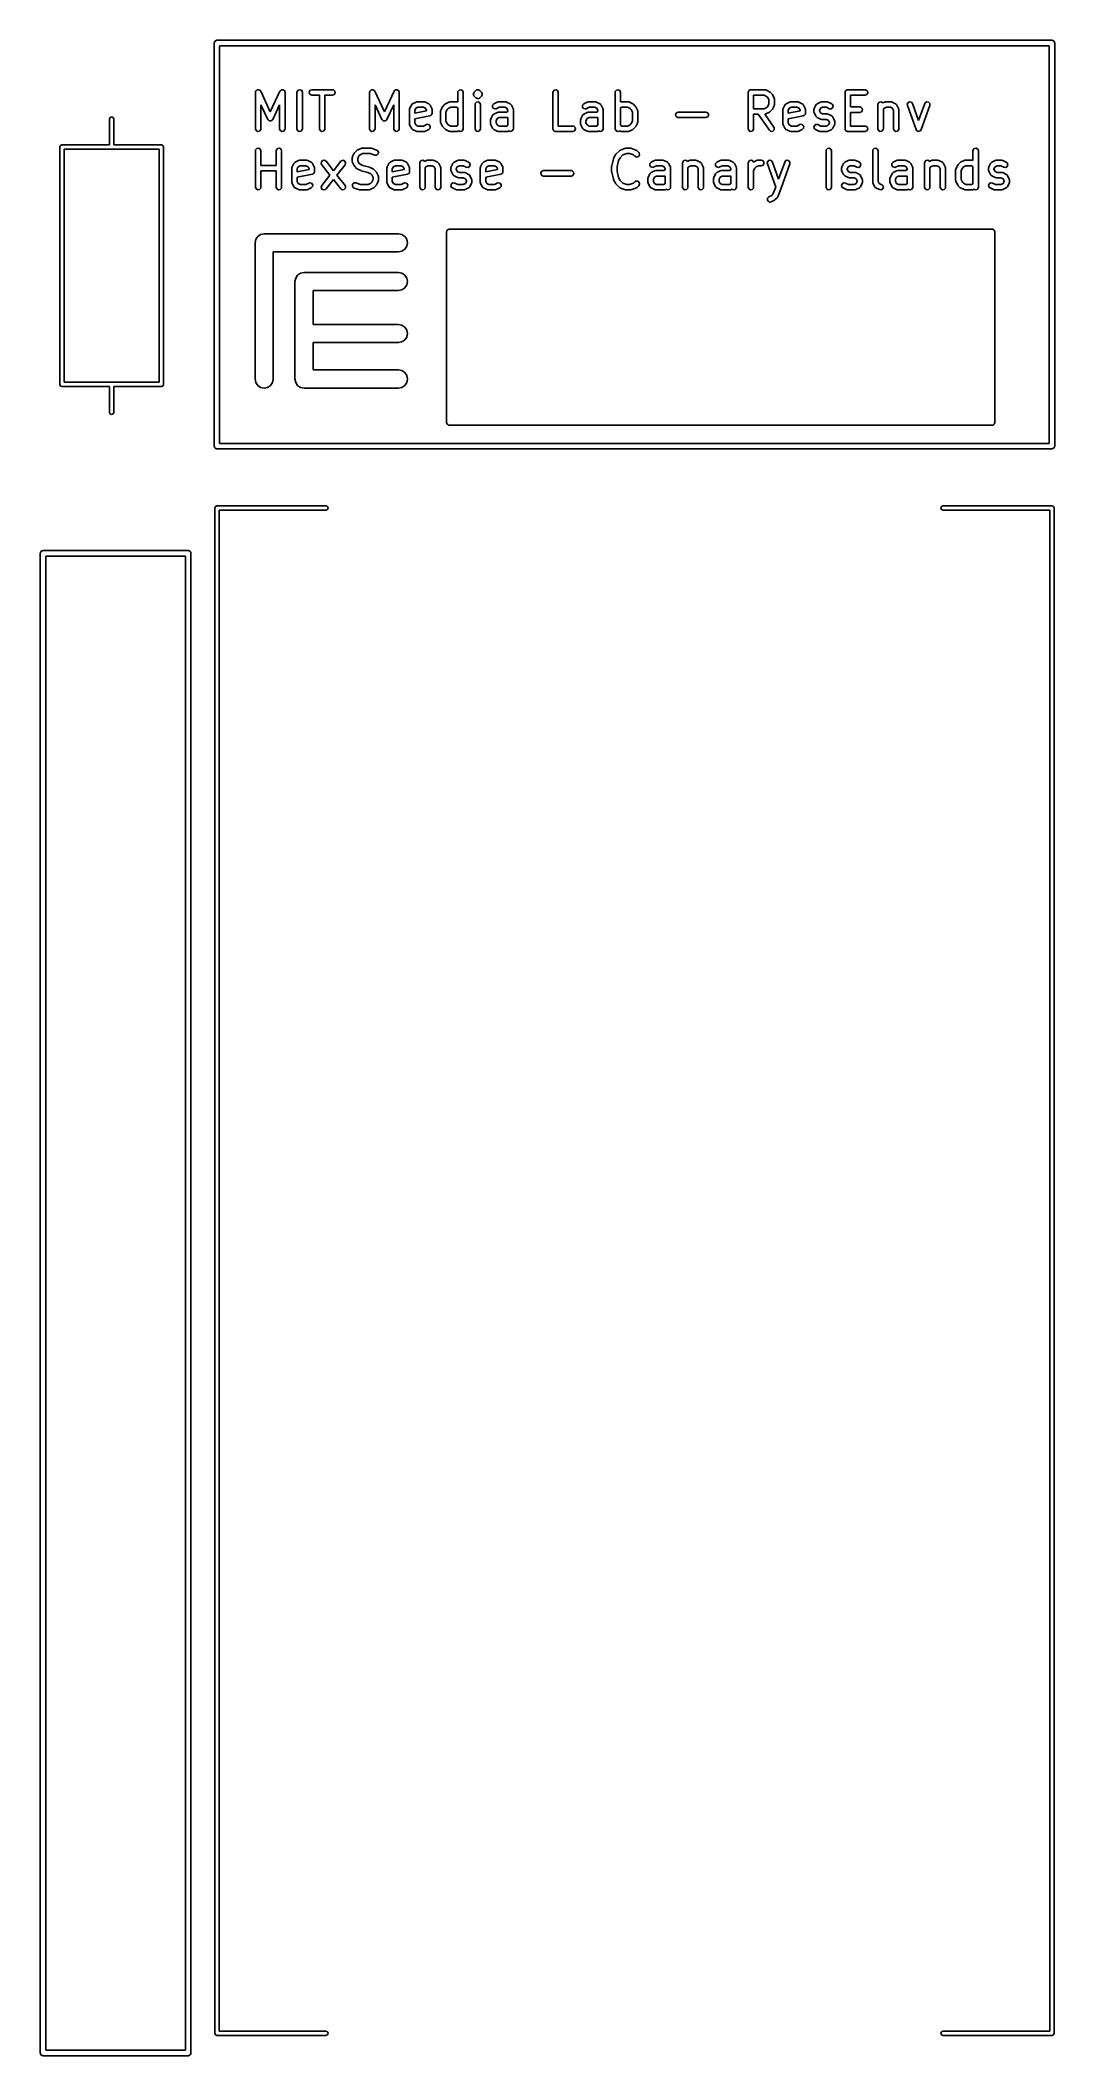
# Model space of a CAD drawing. Extents: x 170.4 to 198.3, y -128.1 to -72.6.
import ezdxf

# ---------------------------------------------------------------- set-up
doc = ezdxf.new("R2010")
doc.units = 0
doc.layers.add('BLACK', color=7, linetype='CONTINUOUS')

msp = doc.modelspace()

# ---------------------------------------------------------------- linework, layer by layer
at = {"layer": 'BLACK', "linetype": 'CONTINUOUS'}
for p, q in [((175.148, -72.7021), (175.15, -72.6924)), ((175.15, -72.6924), (175.162, -72.6774)), ((175.162, -72.6774), (175.172, -72.6606)), ((175.172, -72.6606), (175.178, -72.6583)), ((175.178, -72.6583), (175.183, -72.6531)), ((175.183, -72.6531), (175.202, -72.6497)), ((175.202, -72.6497), (175.22, -72.643)), ((175.22, -72.643), (198.22, -72.643)), ((198.22, -72.643), (198.23, -72.6447)), ((198.23, -72.6447), (198.233, -72.6442)), ((198.233, -72.6442), (198.236, -72.6458)), ((198.236, -72.6458), (198.246, -72.6475)), ((198.246, -72.6475), (198.261, -72.6601)), ((198.261, -72.6601), (198.277, -72.6698)), ((198.277, -72.6698), (198.28, -72.6762)), ((198.28, -72.6762), (198.285, -72.6805)), ((198.285, -72.6805), (198.288, -72.6997)), ((175.145, -72.718), (175.147, -72.7083)), ((175.145, -83.818), (175.145, -72.718)), ((175.146, -72.705), (175.148, -72.7021)), ((175.147, -72.7083), (175.146, -72.705)), ((175.295, -72.793), (175.295, -83.743)), ((198.145, -72.793), (175.295, -72.793)), ((198.145, -83.743), (198.145, -72.793)), ((198.288, -72.6997), (198.295, -72.718)), ((198.295, -72.718), (198.295, -83.818)), ((176.282, -74.0778), (176.286, -74.0522)), ((176.282, -75.0778), (176.282, -74.0778)), ((176.286, -74.0522), (176.293, -74.0445)), ((176.293, -74.0445), (176.295, -74.0348)), ((176.295, -74.0348), (176.309, -74.0254)), ((176.309, -74.0254), (176.319, -74.0129)), ((176.319, -74.0129), (176.329, -74.0111)), ((176.329, -74.0111), (176.337, -74.0054)), ((176.337, -74.0054), (176.354, -74.0068)), ((176.354, -74.0068), (176.37, -74.004)), ((176.37, -74.004), (176.378, -74.009)), ((176.378, -74.009), (176.388, -74.0099)), ((176.388, -74.0099), (176.4, -74.0214)), ((176.4, -74.0214), (176.414, -74.0296)), ((176.414, -74.0296), (176.418, -74.039)), ((176.418, -74.039), (176.425, -74.0461)), ((176.425, -74.0461), (176.69, -74.6148)), ((176.69, -74.6148), (176.955, -74.0461)), ((176.955, -74.0461), (176.97, -74.0248)), ((176.97, -74.0248), (176.98, -74.0206)), ((176.98, -74.0206), (176.986, -74.0129)), ((176.986, -74.0129), (177.002, -74.01)), ((177.002, -74.01), (177.017, -74.0031)), ((177.017, -74.0031), (177.027, -74.0057)), ((177.027, -74.0057), (177.036, -74.004)), ((177.036, -74.004), (177.051, -74.0122)), ((177.051, -74.0122), (177.066, -74.0164)), ((177.066, -74.0164), (177.072, -74.0246)), ((177.072, -74.0246), (177.081, -74.0296)), ((177.081, -74.0296), (177.087, -74.045)), ((177.087, -74.045), (177.096, -74.0585)), ((177.096, -74.0585), (177.095, -74.0684)), ((177.095, -74.0684), (177.098, -74.0778)), ((177.098, -74.0778), (177.098, -75.0778)), ((177.425, -74.0778), (177.429, -74.0522)), ((177.425, -75.0778), (177.425, -74.0778)), ((177.429, -74.0522), (177.462, -74.0129)), ((177.462, -74.0129), (177.513, -74.004)), ((177.513, -74.004), (177.557, -74.0296)), ((177.557, -74.0296), (177.575, -74.0778)), ((177.575, -74.0778), (177.575, -75.0778)), ((177.759, -74.0648), (177.785, -74.0204)), ((177.768, -74.1153), (177.759, -74.0648)), ((177.807, -74.1483), (177.768, -74.1153)), ((177.785, -74.0204), (177.833, -74.0028)), ((177.833, -74.1528), (177.807, -74.1483)), ((177.833, -74.0028), (178.404, -74.0028)), ((178.044, -74.1528), (177.833, -74.1528)), ((178.044, -75.0778), (178.044, -74.1528)), ((178.404, -74.1528), (178.194, -74.1528)), ((178.194, -74.1528), (178.194, -75.0778)), ((178.404, -74.0028), (178.43, -74.0074)), ((178.453, -74.1353), (178.404, -74.1528)), ((178.43, -74.0074), (178.469, -74.0403)), ((178.478, -74.0909), (178.453, -74.1353)), ((178.469, -74.0403), (178.478, -74.0909)), ((179.425, -74.0778), (179.429, -74.0522)), ((179.425, -75.0778), (179.425, -74.0778)), ((179.429, -74.0522), (179.436, -74.0445)), ((179.436, -74.0445), (179.438, -74.0348)), ((179.438, -74.0348), (179.452, -74.0254)), ((179.452, -74.0254), (179.462, -74.0129)), ((179.462, -74.0129), (179.472, -74.0111)), ((179.472, -74.0111), (179.48, -74.0054)), ((179.48, -74.0054), (179.497, -74.0068)), ((179.497, -74.0068), (179.513, -74.004)), ((179.513, -74.004), (179.521, -74.009)), ((179.521, -74.009), (179.531, -74.0099)), ((179.531, -74.0099), (179.543, -74.0214)), ((179.543, -74.0214), (179.557, -74.0296)), ((179.557, -74.0296), (179.561, -74.039)), ((179.561, -74.039), (179.568, -74.0461)), ((179.568, -74.0461), (179.833, -74.6148)), ((179.833, -74.6148), (180.098, -74.0461)), ((180.098, -74.0461), (180.113, -74.0248)), ((180.113, -74.0248), (180.122, -74.0206)), ((180.122, -74.0206), (180.129, -74.0129)), ((180.129, -74.0129), (180.145, -74.01)), ((180.145, -74.01), (180.16, -74.0031)), ((180.16, -74.0031), (180.169, -74.0057)), ((180.169, -74.0057), (180.179, -74.004)), ((180.179, -74.004), (180.194, -74.0122)), ((180.194, -74.0122), (180.209, -74.0164)), ((180.209, -74.0164), (180.215, -74.0246)), ((180.215, -74.0246), (180.224, -74.0296)), ((180.224, -74.0296), (180.229, -74.045)), ((180.229, -74.045), (180.239, -74.0585)), ((180.239, -74.0585), (180.238, -74.0684)), ((180.238, -74.0684), (180.241, -74.0778)), ((180.241, -74.0778), (180.241, -75.0778)), ((180.609, -74.3917), (180.704, -74.3441)), ((180.704, -74.3441), (180.729, -74.3367)), ((180.729, -74.3367), (180.734, -74.3377)), ((180.734, -74.3377), (180.738, -74.3362)), ((180.738, -74.3362), (180.928, -74.3362)), ((180.928, -74.3362), (180.954, -74.3407)), ((180.954, -74.3407), (180.957, -74.3436)), ((180.957, -74.3436), (180.962, -74.3441)), ((180.962, -74.3441), (181.057, -74.3917)), ((181.514, -74.3917), (181.609, -74.3441)), ((181.609, -74.3441), (181.634, -74.3367)), ((181.634, -74.3367), (181.638, -74.3377)), ((181.638, -74.3377), (181.642, -74.3362)), ((181.642, -74.3362), (181.833, -74.3362)), ((181.833, -74.3362), (181.853, -74.3397)), ((181.853, -74.0778), (181.858, -74.0522)), ((181.853, -74.3397), (181.853, -74.0778)), ((181.858, -74.0522), (181.891, -74.0129)), ((181.891, -74.0129), (181.941, -74.004)), ((181.941, -74.004), (181.986, -74.0296)), ((181.986, -74.0296), (182.003, -74.0778)), ((182.003, -74.0778), (182.003, -75.0778)), ((182.282, -74.1189), (182.285, -74.1128)), ((182.287, -74.1377), (182.282, -74.1189)), ((182.284, -74.106), (182.296, -74.0901)), ((182.285, -74.1128), (182.284, -74.106)), ((182.289, -74.1572), (182.287, -74.1377)), ((182.294, -74.1653), (182.289, -74.1572)), ((182.295, -74.1685), (182.294, -74.1653)), ((182.298, -74.1704), (182.295, -74.1685)), ((182.296, -74.0901), (182.304, -74.0724)), ((182.304, -74.1785), (182.298, -74.1704)), ((182.304, -74.0724), (182.351, -74.0248)), ((182.351, -74.2261), (182.304, -74.1785)), ((182.334, -74.3855), (182.367, -74.3462)), ((182.351, -74.0248), (182.359, -74.0191)), ((182.369, -74.2343), (182.351, -74.2261)), ((182.359, -74.0191), (182.361, -74.0164)), ((182.361, -74.0164), (182.365, -74.0155)), ((182.365, -74.0154), (182.367, -74.0129)), ((182.365, -74.0155), (182.365, -74.0154)), ((182.367, -74.0129), (182.369, -74.0125)), ((182.367, -74.3462), (182.417, -74.3373)), ((182.369, -74.0125), (182.373, -74.0099)), ((182.385, -74.2455), (182.369, -74.2343)), ((182.373, -74.0099), (182.392, -74.0082)), ((182.388, -74.2452), (182.385, -74.2455)), ((182.391, -74.2469), (182.388, -74.2452)), ((182.395, -74.2463), (182.391, -74.2469)), ((182.392, -74.0082), (182.411, -74.0031)), ((182.398, -74.2478), (182.395, -74.2463)), ((182.417, -74.2428), (182.398, -74.2478)), ((182.411, -74.0031), (182.414, -74.0046)), ((182.414, -74.0046), (182.417, -74.004)), ((182.417, -74.004), (182.42, -74.0057)), ((182.436, -74.2411), (182.417, -74.2428)), ((182.417, -74.3373), (182.462, -74.363)), ((182.42, -74.0057), (182.424, -74.0054)), ((182.424, -74.0054), (182.44, -74.0166)), ((182.44, -74.2384), (182.436, -74.2411)), ((182.44, -74.0166), (182.457, -74.0248)), ((182.442, -74.238), (182.44, -74.2384)), ((182.444, -74.2355), (182.442, -74.238)), ((182.447, -74.2345), (182.444, -74.2354)), ((182.444, -74.2354), (182.444, -74.2355)), ((182.449, -74.2318), (182.447, -74.2345)), ((182.457, -74.2261), (182.449, -74.2318)), ((182.457, -74.0248), (182.505, -74.0724)), ((182.505, -74.1785), (182.457, -74.2261)), ((182.505, -74.0724), (182.511, -74.0805)), ((182.513, -74.1608), (182.505, -74.1785)), ((182.511, -74.0805), (182.513, -74.0824)), ((182.513, -74.0824), (182.514, -74.0857)), ((182.524, -74.1449), (182.513, -74.1608)), ((182.514, -74.0857), (182.52, -74.0938)), ((182.52, -74.0938), (182.522, -74.1132)), ((182.522, -74.1132), (182.527, -74.132)), ((182.527, -74.132), (182.524, -74.1381)), ((182.524, -74.1381), (182.524, -74.1449)), ((182.847, -74.3917), (182.942, -74.3441)), ((182.942, -74.3441), (182.967, -74.3367)), ((182.967, -74.3367), (182.972, -74.3377)), ((182.972, -74.3377), (182.976, -74.3362)), ((182.976, -74.3362), (183.166, -74.3362)), ((183.166, -74.3362), (183.192, -74.3407)), ((183.192, -74.3407), (183.195, -74.3436)), ((183.195, -74.3436), (183.2, -74.3441)), ((183.2, -74.3441), (183.295, -74.3917)), ((184.472, -74.0778), (184.477, -74.0522)), ((184.472, -75.0778), (184.472, -74.0778)), ((184.477, -74.0522), (184.51, -74.0129)), ((184.51, -74.0129), (184.56, -74.004)), ((184.56, -74.004), (184.605, -74.0296)), ((184.605, -74.0296), (184.622, -74.0778)), ((184.622, -74.0778), (184.622, -75.0028)), ((185.323, -74.3917), (185.418, -74.3441)), ((185.418, -74.3441), (185.443, -74.3367)), ((185.443, -74.3367), (185.448, -74.3377)), ((185.448, -74.3377), (185.452, -74.3362)), ((185.452, -74.3362), (185.642, -74.3362)), ((185.642, -74.3362), (185.668, -74.3407)), ((185.668, -74.3407), (185.672, -74.3436)), ((185.672, -74.3436), (185.676, -74.3441)), ((185.676, -74.3441), (185.771, -74.3917)), ((186.187, -74.0778), (186.191, -74.0522)), ((186.187, -75.0778), (186.187, -74.0778)), ((186.191, -74.0522), (186.224, -74.0129)), ((186.224, -74.0129), (186.275, -74.004)), ((186.275, -74.004), (186.319, -74.0296)), ((186.319, -74.0296), (186.337, -74.0778)), ((186.337, -74.0778), (186.337, -74.3401)), ((186.337, -74.3401), (186.348, -74.3367)), ((186.348, -74.3367), (186.353, -74.3377)), ((186.353, -74.3377), (186.357, -74.3362)), ((186.357, -74.3362), (186.547, -74.3362)), ((186.547, -74.3362), (186.573, -74.3407)), ((186.573, -74.3407), (186.576, -74.3436)), ((186.576, -74.3436), (186.581, -74.3441)), ((186.581, -74.3441), (186.676, -74.3917)), ((189.853, -74.0778), (189.855, -74.0681)), ((189.853, -75.0778), (189.853, -74.0778)), ((189.854, -74.0648), (189.856, -74.0619)), ((189.855, -74.0681), (189.854, -74.0648)), ((189.856, -74.0619), (189.858, -74.0522)), ((189.858, -74.0522), (189.87, -74.0373)), ((189.87, -74.0373), (189.88, -74.0204)), ((189.88, -74.0204), (189.886, -74.0181)), ((189.886, -74.0181), (189.891, -74.0129)), ((189.891, -74.0129), (189.91, -74.0095)), ((189.91, -74.0095), (189.928, -74.0028)), ((189.928, -74.0028), (190.309, -74.0028)), ((190.291, -74.1528), (190.003, -74.1528)), ((190.003, -74.1528), (190.003, -74.5267)), ((190.36, -74.1871), (190.291, -74.1528)), ((190.309, -74.0028), (190.335, -74.0074)), ((190.335, -74.0074), (190.338, -74.0102)), ((190.338, -74.0102), (190.343, -74.0108)), ((190.343, -74.0108), (190.438, -74.0584)), ((190.39, -74.2175), (190.36, -74.1871)), ((190.425, -74.286), (190.39, -74.2175)), ((190.425, -74.3935), (190.425, -74.286)), ((190.438, -74.0584), (190.456, -74.0717)), ((190.456, -74.0717), (190.457, -74.0724)), ((190.457, -74.0724), (190.505, -74.12)), ((190.505, -74.12), (190.518, -74.1384)), ((190.518, -74.1384), (190.519, -74.1395)), ((190.519, -74.1395), (190.567, -74.2348)), ((190.567, -74.2348), (190.574, -74.2597)), ((190.574, -74.2597), (190.573, -74.2641)), ((190.573, -74.2641), (190.575, -74.2683)), ((190.575, -74.2683), (190.575, -74.4112)), ((190.895, -74.3917), (190.99, -74.3441)), ((190.99, -74.3441), (191.015, -74.3367)), ((191.015, -74.3367), (191.019, -74.3377)), ((191.019, -74.3377), (191.023, -74.3362)), ((191.023, -74.3362), (191.214, -74.3362)), ((191.214, -74.3362), (191.24, -74.3407)), ((191.24, -74.3407), (191.243, -74.3436)), ((191.243, -74.3436), (191.247, -74.3441)), ((191.247, -74.3441), (191.343, -74.3917)), ((191.752, -74.3917), (191.847, -74.3441)), ((191.847, -74.3441), (191.872, -74.3367)), ((191.872, -74.3367), (191.876, -74.3377)), ((191.876, -74.3377), (191.881, -74.3362)), ((191.881, -74.3362), (192.023, -74.3362)), ((192.023, -74.3362), (192.049, -74.3407)), ((192.049, -74.3407), (192.053, -74.3436)), ((192.053, -74.3436), (192.057, -74.3441)), ((192.057, -74.3441), (192.152, -74.3917)), ((192.52, -74.0778), (192.522, -74.0681)), ((192.52, -75.0778), (192.52, -74.0778)), ((192.521, -74.0648), (192.523, -74.0619)), ((192.522, -74.0681), (192.521, -74.0648)), ((192.523, -74.0619), (192.524, -74.0522)), ((192.524, -74.0522), (192.537, -74.0373)), ((192.537, -74.0373), (192.547, -74.0204)), ((192.547, -74.0204), (192.553, -74.0181)), ((192.553, -74.0181), (192.557, -74.0129)), ((192.557, -74.0129), (192.577, -74.0095)), ((192.577, -74.0095), (192.595, -74.0028)), ((192.595, -74.0028), (193.071, -74.0028)), ((193.071, -74.1528), (192.67, -74.1528)), ((192.67, -74.1528), (192.67, -74.479)), ((193.071, -74.0028), (193.097, -74.0074)), ((193.119, -74.1353), (193.071, -74.1528)), ((193.097, -74.0074), (193.136, -74.0403)), ((193.145, -74.0909), (193.119, -74.1353)), ((193.136, -74.0403), (193.145, -74.0909)), ((193.429, -74.3855), (193.462, -74.3462)), ((193.462, -74.3462), (193.513, -74.3373)), ((193.513, -74.3373), (193.557, -74.363)), ((193.559, -74.3689), (193.609, -74.3441)), ((193.609, -74.3441), (193.634, -74.3367)), ((193.634, -74.3367), (193.638, -74.3377)), ((193.638, -74.3377), (193.642, -74.3362)), ((193.642, -74.3362), (193.785, -74.3362)), ((193.785, -74.3362), (193.811, -74.3407)), ((193.811, -74.3407), (193.814, -74.3436)), ((193.814, -74.3436), (193.819, -74.3441)), ((193.819, -74.3441), (193.914, -74.3917)), ((194.252, -74.3626), (194.297, -74.3372)), ((194.297, -74.3372), (194.347, -74.3464)), ((194.347, -74.3464), (194.38, -74.3859)), ((194.728, -74.3633), (194.772, -74.3374)), ((194.772, -74.3374), (194.822, -74.346)), ((194.822, -74.346), (194.856, -74.3851)), ((172.26, -74.81), (172.278, -74.7676)), ((172.26, -75.52), (172.26, -74.81)), ((172.278, -74.7676), (172.32, -74.75)), ((172.32, -74.75), (172.362, -74.7676)), ((172.362, -74.7676), (172.38, -74.81)), ((172.38, -74.81), (172.38, -75.52)), ((176.622, -74.8238), (176.432, -74.4159)), ((176.432, -74.4159), (176.432, -75.0778)), ((176.636, -74.8376), (176.622, -74.8238)), ((176.647, -74.8535), (176.636, -74.8376)), ((176.654, -74.8553), (176.647, -74.8535)), ((176.658, -74.8601), (176.654, -74.8553)), ((176.678, -74.8618), (176.658, -74.8601)), ((176.697, -74.8668), (176.678, -74.8618)), ((176.703, -74.864), (176.697, -74.8668)), ((176.71, -74.8646), (176.703, -74.864)), ((176.725, -74.8534), (176.71, -74.8646)), ((176.743, -74.8452), (176.725, -74.8534)), ((176.749, -74.837), (176.743, -74.8452)), ((176.752, -74.8351), (176.749, -74.837)), ((176.758, -74.8238), (176.752, -74.8319)), ((176.752, -74.8319), (176.752, -74.8351)), ((176.948, -74.4159), (176.758, -74.8238)), ((176.948, -75.0778), (176.948, -74.4159)), ((179.765, -74.8238), (179.575, -74.4159)), ((179.575, -74.4159), (179.575, -75.0778)), ((179.779, -74.8376), (179.765, -74.8238)), ((179.79, -74.8535), (179.779, -74.8376)), ((179.796, -74.8553), (179.79, -74.8535)), ((179.801, -74.8601), (179.796, -74.8553)), ((179.821, -74.8618), (179.801, -74.8601)), ((179.839, -74.8668), (179.821, -74.8618)), ((179.846, -74.864), (179.839, -74.8668)), ((179.852, -74.8646), (179.846, -74.864)), ((179.868, -74.8534), (179.852, -74.8646)), ((179.886, -74.8452), (179.868, -74.8534)), ((179.892, -74.837), (179.886, -74.8452)), ((179.894, -74.8351), (179.892, -74.837)), ((179.895, -74.8319), (179.894, -74.8351)), ((179.901, -74.8238), (179.895, -74.8319)), ((180.091, -74.4159), (179.901, -74.8238)), ((180.091, -75.0778), (180.091, -74.4159)), ((180.52, -74.554), (180.524, -74.5284)), ((180.52, -74.935), (180.52, -74.554)), ((180.524, -74.5284), (180.527, -74.5249)), ((180.527, -74.5249), (180.528, -74.5205)), ((180.528, -74.5205), (180.575, -74.4253)), ((180.575, -74.4253), (180.591, -74.4043)), ((180.591, -74.4043), (180.601, -74.3999)), ((180.601, -74.3999), (180.609, -74.3917)), ((180.698, -74.5147), (180.67, -74.5717)), ((180.67, -74.5717), (180.67, -74.653)), ((180.67, -74.653), (180.996, -74.5878)), ((181.086, -74.7228), (180.67, -74.806)), ((180.67, -74.806), (180.67, -74.9173)), ((180.755, -74.4862), (180.698, -74.5147)), ((180.911, -74.4862), (180.755, -74.4862)), ((180.968, -74.5147), (180.911, -74.4862)), ((180.996, -74.5717), (180.968, -74.5147)), ((180.996, -74.5878), (180.996, -74.5717)), ((181.057, -74.3917), (181.078, -74.4072)), ((181.078, -74.4072), (181.082, -74.4175)), ((181.082, -74.4175), (181.091, -74.4253)), ((181.096, -74.7164), (181.086, -74.7228)), ((181.091, -74.4253), (181.138, -74.5205)), ((181.109, -74.7142), (181.096, -74.7164)), ((181.118, -74.7035), (181.109, -74.7142)), ((181.13, -74.6962), (181.118, -74.7035)), ((181.134, -74.6844), (181.13, -74.6962)), ((181.142, -74.6749), (181.134, -74.6844)), ((181.138, -74.5205), (181.146, -74.5455)), ((181.146, -74.6493), (181.142, -74.6749)), ((181.146, -74.5455), (181.145, -74.5498)), ((181.145, -74.5498), (181.146, -74.554)), ((181.146, -74.554), (181.146, -74.6493)), ((181.377, -74.6016), (181.382, -74.576)), ((181.377, -74.8874), (181.377, -74.6016)), ((181.379, -74.8916), (181.377, -74.8874)), ((181.378, -74.8959), (181.379, -74.8916)), ((181.385, -74.9209), (181.378, -74.8959)), ((181.382, -74.576), (181.384, -74.5726)), ((181.384, -74.5726), (181.385, -74.5681)), ((181.385, -74.5681), (181.433, -74.4729)), ((181.433, -74.4729), (181.446, -74.4549)), ((181.446, -74.4549), (181.447, -74.4534)), ((181.447, -74.4534), (181.494, -74.4058)), ((181.494, -74.4058), (181.513, -74.3929)), ((181.513, -74.3929), (181.514, -74.3917)), ((181.561, -74.5508), (181.527, -74.6194)), ((181.527, -74.6194), (181.527, -74.8697)), ((181.527, -74.8697), (181.561, -74.9382)), ((181.592, -74.5204), (181.561, -74.5508)), ((181.66, -74.4862), (181.592, -74.5204)), ((181.815, -74.4862), (181.66, -74.4862)), ((181.853, -74.5051), (181.815, -74.4862)), ((181.853, -74.9839), (181.853, -74.5051)), ((182.329, -74.4112), (182.334, -74.3855)), ((182.329, -75.0778), (182.329, -74.4112)), ((182.462, -74.363), (182.479, -74.4112)), ((182.479, -74.4112), (182.479, -75.0778)), ((182.758, -74.8397), (182.762, -74.8141)), ((182.758, -74.935), (182.758, -74.8397)), ((182.762, -74.8141), (182.765, -74.8107)), ((182.765, -74.8107), (182.766, -74.8062)), ((182.766, -74.8062), (182.814, -74.711)), ((182.809, -74.4802), (182.812, -74.429)), ((182.839, -74.5214), (182.809, -74.4802)), ((182.812, -74.429), (182.847, -74.3917)), ((182.814, -74.711), (182.829, -74.69)), ((182.829, -74.69), (182.839, -74.6856)), ((182.889, -74.5333), (182.839, -74.5214)), ((182.839, -74.6856), (182.847, -74.6774)), ((182.847, -74.6774), (182.942, -74.6298)), ((182.914, -74.5259), (182.889, -74.5333)), ((182.936, -74.8004), (182.908, -74.8575)), ((182.908, -74.8575), (182.908, -74.9173)), ((182.994, -74.4862), (182.914, -74.5259)), ((182.994, -74.7719), (182.936, -74.8004)), ((182.942, -74.6298), (182.967, -74.6224)), ((182.967, -74.6224), (182.972, -74.6234)), ((182.972, -74.6234), (182.976, -74.6219)), ((182.976, -74.6219), (183.196, -74.6219)), ((183.149, -74.4862), (182.994, -74.4862)), ((183.214, -74.7719), (182.994, -74.7719)), ((183.206, -74.5147), (183.149, -74.4862)), ((183.196, -74.6219), (183.234, -74.6029)), ((183.234, -74.5717), (183.206, -74.5147)), ((183.218, -74.7704), (183.214, -74.7719)), ((183.222, -74.7714), (183.218, -74.7704)), ((183.234, -74.7679), (183.222, -74.7714)), ((183.234, -74.6029), (183.234, -74.5717)), ((183.234, -74.9839), (183.234, -74.7679)), ((183.295, -74.3917), (183.316, -74.4072)), ((183.316, -74.4072), (183.32, -74.4175)), ((183.32, -74.4175), (183.329, -74.4253)), ((183.329, -74.4253), (183.376, -74.5205)), ((183.376, -74.5205), (183.384, -74.5455)), ((183.384, -74.5455), (183.383, -74.5498)), ((183.383, -74.5498), (183.384, -74.554)), ((183.384, -74.554), (183.384, -75.0778)), ((185.234, -74.8397), (185.239, -74.8141)), ((185.234, -74.935), (185.234, -74.8397)), ((185.239, -74.8141), (185.242, -74.8107)), ((185.242, -74.8062), (185.29, -74.711)), ((185.242, -74.8107), (185.242, -74.8062)), ((185.285, -74.4802), (185.288, -74.429)), ((185.315, -74.5214), (185.285, -74.4802)), ((185.288, -74.429), (185.323, -74.3917)), ((185.29, -74.711), (185.305, -74.69)), ((185.305, -74.69), (185.316, -74.6856)), ((185.365, -74.5333), (185.315, -74.5214)), ((185.316, -74.6856), (185.323, -74.6774)), ((185.323, -74.6774), (185.418, -74.6298)), ((185.39, -74.5259), (185.365, -74.5333)), ((185.413, -74.8004), (185.384, -74.8574)), ((185.384, -74.8574), (185.384, -74.9173)), ((185.47, -74.4862), (185.39, -74.5259)), ((185.47, -74.7719), (185.413, -74.8004)), ((185.418, -74.6298), (185.443, -74.6224)), ((185.443, -74.6224), (185.448, -74.6234)), ((185.448, -74.6234), (185.452, -74.6219)), ((185.452, -74.6219), (185.672, -74.6219)), ((185.625, -74.4862), (185.47, -74.4862)), ((185.69, -74.7719), (185.47, -74.7719)), ((185.682, -74.5147), (185.625, -74.4862)), ((185.672, -74.6219), (185.71, -74.6029)), ((185.71, -74.5717), (185.682, -74.5147)), ((185.694, -74.7704), (185.69, -74.7719)), ((185.699, -74.7714), (185.694, -74.7704)), ((185.71, -74.7679), (185.699, -74.7714)), ((185.71, -74.6029), (185.71, -74.5717)), ((185.71, -74.9839), (185.71, -74.7679)), ((185.771, -74.3917), (185.792, -74.4072)), ((185.792, -74.4072), (185.797, -74.4175)), ((185.797, -74.4175), (185.805, -74.4253)), ((185.805, -74.4253), (185.852, -74.5205)), ((185.852, -74.5205), (185.86, -74.5455)), ((185.86, -74.5455), (185.859, -74.5498)), ((185.859, -74.5498), (185.86, -74.554)), ((185.86, -74.554), (185.86, -75.0778)), ((186.374, -74.4862), (186.337, -74.5051)), ((186.337, -74.5051), (186.337, -74.9839)), ((186.53, -74.4862), (186.374, -74.4862)), ((186.598, -74.5204), (186.53, -74.4862)), ((186.628, -74.5508), (186.598, -74.5204)), ((186.663, -74.6194), (186.628, -74.5508)), ((186.628, -74.9382), (186.663, -74.8697)), ((186.663, -74.8697), (186.663, -74.6194)), ((186.676, -74.3917), (186.694, -74.4051)), ((186.694, -74.4051), (186.696, -74.4058)), ((186.696, -74.4058), (186.743, -74.4534)), ((186.743, -74.4534), (186.756, -74.4717)), ((186.756, -74.4717), (186.757, -74.4729)), ((186.757, -74.4729), (186.805, -74.5681)), ((186.805, -74.5681), (186.812, -74.5931)), ((186.808, -74.913), (186.805, -74.9165)), ((186.805, -74.9165), (186.805, -74.9209)), ((186.813, -74.8874), (186.808, -74.913)), ((186.812, -74.5931), (186.811, -74.5974)), ((186.811, -74.5974), (186.813, -74.6016)), ((186.813, -74.6016), (186.813, -74.8874)), ((187.854, -74.6839), (187.88, -74.6394)), ((187.863, -74.7344), (187.854, -74.6839)), ((187.903, -74.7674), (187.863, -74.7344)), ((187.88, -74.6394), (187.928, -74.6219)), ((187.928, -74.7719), (187.903, -74.7674)), ((187.928, -74.6219), (188.69, -74.6219)), ((188.69, -74.7719), (187.928, -74.7719)), ((188.69, -74.6219), (188.716, -74.6264)), ((188.738, -74.7543), (188.69, -74.7719)), ((188.716, -74.6264), (188.755, -74.6594)), ((188.764, -74.7099), (188.738, -74.7543)), ((188.755, -74.6594), (188.764, -74.7099)), ((190.003, -74.5267), (190.291, -74.5267)), ((190.127, -74.6766), (190.003, -74.6766)), ((190.003, -74.6766), (190.003, -75.0778)), ((190.438, -75.1209), (190.127, -74.6766)), ((190.291, -74.5267), (190.36, -74.4924)), ((190.313, -74.6751), (190.31, -74.6763)), ((190.31, -74.6763), (190.561, -75.0348)), ((190.318, -74.6762), (190.313, -74.6751)), ((190.343, -74.6687), (190.318, -74.6762)), ((190.438, -74.6211), (190.343, -74.6687)), ((190.36, -74.4924), (190.39, -74.462)), ((190.39, -74.462), (190.425, -74.3935)), ((190.439, -74.6199), (190.438, -74.6211)), ((190.457, -74.6071), (190.439, -74.6199)), ((190.505, -74.5594), (190.457, -74.6071)), ((190.506, -74.558), (190.505, -74.5594)), ((190.519, -74.54), (190.506, -74.558)), ((190.567, -74.4447), (190.519, -74.54)), ((190.57, -74.4368), (190.567, -74.4403)), ((190.567, -74.4403), (190.567, -74.4447)), ((190.575, -74.4112), (190.57, -74.4368)), ((190.806, -74.554), (190.81, -74.5284)), ((190.806, -74.935), (190.806, -74.554)), ((190.81, -74.5284), (190.813, -74.5249)), ((190.813, -74.5249), (190.814, -74.5205)), ((190.814, -74.5205), (190.861, -74.4253)), ((190.861, -74.4253), (190.877, -74.4043)), ((190.877, -74.4043), (190.887, -74.3999)), ((190.887, -74.3999), (190.895, -74.3917)), ((190.984, -74.5147), (190.956, -74.5717)), ((190.956, -74.5717), (190.956, -74.653)), ((190.956, -74.653), (191.282, -74.5878)), ((191.371, -74.7228), (190.956, -74.806)), ((190.956, -74.806), (190.956, -74.9173)), ((191.041, -74.4862), (190.984, -74.5147)), ((191.196, -74.4862), (191.041, -74.4862)), ((191.253, -74.5147), (191.196, -74.4862)), ((191.282, -74.5717), (191.253, -74.5147)), ((191.282, -74.5878), (191.282, -74.5717)), ((191.343, -74.3917), (191.364, -74.4072)), ((191.364, -74.4072), (191.368, -74.4175)), ((191.368, -74.4175), (191.376, -74.4253)), ((191.382, -74.7164), (191.371, -74.7228)), ((191.376, -74.4253), (191.424, -74.5205)), ((191.394, -74.7142), (191.382, -74.7164)), ((191.403, -74.7035), (191.394, -74.7142)), ((191.415, -74.6962), (191.403, -74.7035)), ((191.419, -74.6844), (191.415, -74.6962)), ((191.427, -74.6749), (191.419, -74.6844)), ((191.424, -74.5205), (191.431, -74.5455)), ((191.432, -74.6493), (191.427, -74.6749)), ((191.431, -74.5455), (191.43, -74.5498)), ((191.43, -74.5498), (191.432, -74.554)), ((191.432, -74.554), (191.432, -74.6493)), ((191.663, -74.554), (191.667, -74.5284)), ((191.663, -74.6016), (191.663, -74.554)), ((191.664, -74.6059), (191.663, -74.6016)), ((191.663, -74.6102), (191.664, -74.6059)), ((191.671, -74.6352), (191.663, -74.6102)), ((191.667, -74.5284), (191.67, -74.5249)), ((191.67, -74.5249), (191.671, -74.5205)), ((191.671, -74.5205), (191.718, -74.4253)), ((191.718, -74.7304), (191.671, -74.6352)), ((191.718, -74.4253), (191.734, -74.4043)), ((191.726, -74.7381), (191.718, -74.7304)), ((191.731, -74.7485), (191.726, -74.7381)), ((191.752, -74.764), (191.731, -74.7485)), ((191.734, -74.4043), (191.744, -74.3999)), ((191.744, -74.3999), (191.752, -74.3917)), ((191.847, -74.8116), (191.752, -74.764)), ((191.841, -74.5147), (191.813, -74.5717)), ((191.813, -74.5717), (191.813, -74.5839)), ((191.813, -74.5839), (191.841, -74.641)), ((191.898, -74.4862), (191.841, -74.5147)), ((191.841, -74.641), (191.898, -74.6695)), ((191.852, -74.8121), (191.847, -74.8116)), ((191.855, -74.815), (191.852, -74.8121)), ((191.881, -74.8195), (191.855, -74.815)), ((192.006, -74.8195), (191.881, -74.8195)), ((192.006, -74.4862), (191.898, -74.4862)), ((191.898, -74.6695), (192.023, -74.6695)), ((192.085, -74.5259), (192.006, -74.4862)), ((192.063, -74.848), (192.006, -74.8195)), ((192.023, -74.6695), (192.049, -74.674)), ((192.049, -74.674), (192.053, -74.6769)), ((192.053, -74.6769), (192.057, -74.6774)), ((192.057, -74.6774), (192.152, -74.725)), ((192.091, -74.9051), (192.063, -74.848)), ((192.136, -74.5317), (192.085, -74.5259)), ((192.091, -74.9173), (192.091, -74.9051)), ((192.179, -74.5035), (192.136, -74.5317)), ((192.152, -74.3917), (192.173, -74.4072)), ((192.152, -74.725), (192.173, -74.7406)), ((192.173, -74.4072), (192.194, -74.4543)), ((192.173, -74.7406), (192.178, -74.7509)), ((192.178, -74.7509), (192.186, -74.7586)), ((192.194, -74.4543), (192.179, -74.5035)), ((192.186, -74.7586), (192.233, -74.8538)), ((192.233, -74.8538), (192.241, -74.8788)), ((192.241, -74.8788), (192.24, -74.8832)), ((192.24, -74.8832), (192.241, -74.8874)), ((192.241, -74.8874), (192.241, -74.935)), ((192.67, -74.479), (192.928, -74.479)), ((192.928, -74.629), (192.67, -74.629)), ((192.67, -74.629), (192.67, -75.0028)), ((192.928, -74.479), (192.954, -74.4836)), ((192.976, -74.6115), (192.928, -74.629)), ((192.954, -74.4836), (192.993, -74.5165)), ((193.002, -74.5671), (192.976, -74.6115)), ((192.993, -74.5165), (193.002, -74.5671)), ((193.425, -74.4112), (193.429, -74.3855)), ((193.425, -75.0778), (193.425, -74.4112)), ((193.557, -74.363), (193.559, -74.3689)), ((193.592, -74.5204), (193.575, -74.5375)), ((193.575, -74.5375), (193.575, -75.0778)), ((193.66, -74.4862), (193.592, -74.5204)), ((193.768, -74.4862), (193.66, -74.4862)), ((193.825, -74.5147), (193.768, -74.4862)), ((193.853, -74.5717), (193.825, -74.5147)), ((193.853, -75.0778), (193.853, -74.5717)), ((193.914, -74.3917), (193.935, -74.4072)), ((193.935, -74.4072), (193.94, -74.4175)), ((193.94, -74.4175), (193.948, -74.4253)), ((193.948, -74.4253), (193.995, -74.5205)), ((193.995, -74.5205), (194.003, -74.5455)), ((194.003, -74.5455), (194.002, -74.5498)), ((194.002, -74.5498), (194.003, -74.554)), ((194.003, -74.554), (194.003, -75.0778)), ((194.234, -74.4107), (194.252, -74.3626)), ((194.239, -74.4364), (194.234, -74.4107)), ((194.477, -75.1031), (194.239, -74.4364)), ((194.38, -74.3859), (194.547, -74.8548)), ((194.547, -74.8548), (194.715, -74.3859)), ((194.856, -74.4364), (194.618, -75.1031)), ((194.715, -74.3859), (194.728, -74.3633)), ((194.856, -74.3851), (194.856, -74.4364)), ((176.299, -75.126), (176.282, -75.0778)), ((176.344, -75.1517), (176.299, -75.126)), ((176.394, -75.1428), (176.344, -75.1517)), ((176.427, -75.1035), (176.394, -75.1428)), ((176.432, -75.0778), (176.427, -75.1035)), ((176.966, -75.126), (176.948, -75.0778)), ((177.01, -75.1517), (176.966, -75.126)), ((177.061, -75.1428), (177.01, -75.1517)), ((177.094, -75.1035), (177.061, -75.1428)), ((177.098, -75.0778), (177.094, -75.1035)), ((177.442, -75.126), (177.425, -75.0778)), ((177.487, -75.1517), (177.442, -75.126)), ((177.537, -75.1428), (177.487, -75.1517)), ((177.57, -75.1035), (177.537, -75.1428)), ((177.575, -75.0778), (177.57, -75.1035)), ((178.061, -75.126), (178.044, -75.0778)), ((178.106, -75.1517), (178.061, -75.126)), ((178.156, -75.1428), (178.106, -75.1517)), ((178.189, -75.1035), (178.156, -75.1428)), ((178.194, -75.0778), (178.189, -75.1035)), ((179.442, -75.126), (179.425, -75.0778)), ((179.487, -75.1517), (179.442, -75.126)), ((179.537, -75.1428), (179.487, -75.1517)), ((179.57, -75.1035), (179.537, -75.1428)), ((179.575, -75.0778), (179.57, -75.1035)), ((180.109, -75.126), (180.091, -75.0778)), ((180.153, -75.1517), (180.109, -75.126)), ((180.204, -75.1428), (180.153, -75.1517)), ((180.237, -75.1035), (180.204, -75.1428)), ((180.241, -75.0778), (180.237, -75.1035)), ((180.521, -74.9392), (180.52, -74.935)), ((180.52, -74.9436), (180.521, -74.9392)), ((180.528, -74.9685), (180.52, -74.9436)), ((180.575, -75.0638), (180.528, -74.9685)), ((180.584, -75.0715), (180.575, -75.0638)), ((180.588, -75.0818), (180.584, -75.0715)), ((180.609, -75.0973), (180.588, -75.0818)), ((180.704, -75.1449), (180.609, -75.0973)), ((180.67, -74.9173), (180.698, -74.9743)), ((180.698, -74.9743), (180.755, -75.0028)), ((180.709, -75.1454), (180.704, -75.1449)), ((180.712, -75.1483), (180.709, -75.1454)), ((180.738, -75.1528), (180.712, -75.1483)), ((180.928, -75.1528), (180.738, -75.1528)), ((180.755, -75.0028), (180.911, -75.0028)), ((180.911, -75.0028), (180.99, -74.9631)), ((180.932, -75.1513), (180.928, -75.1528)), ((180.937, -75.1523), (180.932, -75.1513)), ((180.962, -75.1449), (180.937, -75.1523)), ((181.057, -75.0973), (180.962, -75.1449)), ((180.99, -74.9631), (181.015, -74.9557)), ((181.015, -74.9557), (181.065, -74.9676)), ((181.092, -75.06), (181.057, -75.0973)), ((181.065, -74.9676), (181.095, -75.0088)), ((181.095, -75.0088), (181.092, -75.06)), ((181.433, -75.0161), (181.385, -74.9209)), ((181.434, -75.0173), (181.433, -75.0161)), ((181.447, -75.0356), (181.434, -75.0173)), ((181.494, -75.0833), (181.447, -75.0356)), ((181.496, -75.0839), (181.494, -75.0833)), ((181.514, -75.0973), (181.496, -75.0839)), ((181.609, -75.1449), (181.514, -75.0973)), ((181.561, -74.9382), (181.592, -74.9686)), ((181.592, -74.9686), (181.66, -75.0028)), ((181.613, -75.1454), (181.609, -75.1449)), ((181.617, -75.1483), (181.613, -75.1454)), ((181.642, -75.1528), (181.617, -75.1483)), ((181.833, -75.1528), (181.642, -75.1528)), ((181.66, -75.0028), (181.815, -75.0028)), ((181.815, -75.0028), (181.853, -74.9839)), ((181.837, -75.1513), (181.833, -75.1528)), ((181.842, -75.1523), (181.837, -75.1513)), ((181.867, -75.1449), (181.842, -75.1523)), ((181.886, -75.135), (181.867, -75.1449)), ((181.915, -75.1517), (181.886, -75.135)), ((181.966, -75.1428), (181.915, -75.1517)), ((181.999, -75.1035), (181.966, -75.1428)), ((182.003, -75.0778), (181.999, -75.1035)), ((182.347, -75.126), (182.329, -75.0778)), ((182.391, -75.1517), (182.347, -75.126)), ((182.442, -75.1428), (182.391, -75.1517)), ((182.475, -75.1035), (182.442, -75.1428)), ((182.479, -75.0778), (182.475, -75.1035)), ((182.76, -74.9392), (182.758, -74.935)), ((182.758, -74.9436), (182.76, -74.9392)), ((182.766, -74.9685), (182.758, -74.9436)), ((182.814, -75.0638), (182.766, -74.9685)), ((182.822, -75.0715), (182.814, -75.0638)), ((182.826, -75.0818), (182.822, -75.0715)), ((182.847, -75.0973), (182.826, -75.0818)), ((182.942, -75.1449), (182.847, -75.0973)), ((182.908, -74.9173), (182.936, -74.9743)), ((182.936, -74.9743), (182.994, -75.0028)), ((182.947, -75.1454), (182.942, -75.1449)), ((182.95, -75.1483), (182.947, -75.1454)), ((182.976, -75.1528), (182.95, -75.1483)), ((183.214, -75.1528), (182.976, -75.1528)), ((182.994, -75.0028), (183.196, -75.0028)), ((183.196, -75.0028), (183.234, -74.9839)), ((183.218, -75.1513), (183.214, -75.1528)), ((183.222, -75.1523), (183.218, -75.1513)), ((183.247, -75.1449), (183.222, -75.1523)), ((183.267, -75.135), (183.247, -75.1449)), ((183.296, -75.1517), (183.267, -75.135)), ((183.347, -75.1428), (183.296, -75.1517)), ((183.38, -75.1035), (183.347, -75.1428)), ((183.384, -75.0778), (183.38, -75.1035)), ((184.479, -75.0961), (184.472, -75.0778)), ((184.482, -75.1153), (184.479, -75.0961)), ((184.487, -75.1197), (184.482, -75.1153)), ((184.49, -75.126), (184.487, -75.1197)), ((184.507, -75.1358), (184.49, -75.126)), ((184.522, -75.1483), (184.507, -75.1358)), ((184.531, -75.15), (184.522, -75.1483)), ((184.534, -75.1517), (184.531, -75.15)), ((184.538, -75.1511), (184.534, -75.1517)), ((184.547, -75.1528), (184.538, -75.1511)), ((185.023, -75.1528), (184.547, -75.1528)), ((184.622, -75.0028), (185.023, -75.0028)), ((185.023, -75.0028), (185.049, -75.0074)), ((185.072, -75.1353), (185.023, -75.1528)), ((185.049, -75.0074), (185.088, -75.0403)), ((185.097, -75.0909), (185.072, -75.1353)), ((185.088, -75.0403), (185.097, -75.0909)), ((185.236, -74.9392), (185.234, -74.935)), ((185.235, -74.9436), (185.236, -74.9392)), ((185.242, -74.9685), (185.235, -74.9436)), ((185.29, -75.0638), (185.242, -74.9685)), ((185.298, -75.0715), (185.29, -75.0638)), ((185.302, -75.0818), (185.298, -75.0715)), ((185.323, -75.0973), (185.302, -75.0818)), ((185.418, -75.1449), (185.323, -75.0973)), ((185.384, -74.9173), (185.413, -74.9743)), ((185.413, -74.9743), (185.47, -75.0028)), ((185.423, -75.1454), (185.418, -75.1449)), ((185.426, -75.1483), (185.423, -75.1454)), ((185.452, -75.1528), (185.426, -75.1483)), ((185.69, -75.1528), (185.452, -75.1528)), ((185.47, -75.0028), (185.672, -75.0028)), ((185.672, -75.0028), (185.71, -74.9839)), ((185.694, -75.1513), (185.69, -75.1528)), ((185.699, -75.1523), (185.694, -75.1513)), ((185.724, -75.1449), (185.699, -75.1523)), ((185.743, -75.135), (185.724, -75.1449)), ((185.772, -75.1517), (185.743, -75.135)), ((185.823, -75.1428), (185.772, -75.1517)), ((185.856, -75.1035), (185.823, -75.1428)), ((185.86, -75.0778), (185.856, -75.1035)), ((186.204, -75.126), (186.187, -75.0778)), ((186.249, -75.1517), (186.204, -75.126)), ((186.299, -75.1428), (186.249, -75.1517)), ((186.305, -75.1358), (186.299, -75.1428)), ((186.323, -75.1449), (186.305, -75.1358)), ((186.328, -75.1454), (186.323, -75.1449)), ((186.331, -75.1483), (186.328, -75.1454)), ((186.357, -75.1528), (186.331, -75.1483)), ((186.337, -74.9839), (186.374, -75.0028)), ((186.547, -75.1528), (186.357, -75.1528)), ((186.374, -75.0028), (186.53, -75.0028)), ((186.53, -75.0028), (186.598, -74.9686)), ((186.551, -75.1513), (186.547, -75.1528)), ((186.556, -75.1523), (186.551, -75.1513)), ((186.581, -75.1449), (186.556, -75.1523)), ((186.676, -75.0973), (186.581, -75.1449)), ((186.598, -74.9686), (186.628, -74.9382)), ((186.677, -75.0961), (186.676, -75.0973)), ((186.696, -75.0833), (186.677, -75.0961)), ((186.743, -75.0356), (186.696, -75.0833)), ((186.744, -75.0342), (186.743, -75.0356)), ((186.757, -75.0161), (186.744, -75.0342)), ((186.805, -74.9209), (186.757, -75.0161)), ((189.871, -75.126), (189.853, -75.0778)), ((189.915, -75.1517), (189.871, -75.126)), ((189.966, -75.1428), (189.915, -75.1517)), ((189.999, -75.1035), (189.966, -75.1428)), ((190.003, -75.0778), (189.999, -75.1035)), ((190.48, -75.1503), (190.438, -75.1209)), ((190.531, -75.1458), (190.48, -75.1503)), ((190.568, -75.1095), (190.531, -75.1458)), ((190.561, -75.0348), (190.572, -75.0584)), ((190.572, -75.0584), (190.568, -75.1095)), ((190.807, -74.9392), (190.806, -74.935)), ((190.806, -74.9436), (190.807, -74.9392)), ((190.814, -74.9685), (190.806, -74.9436)), ((190.861, -75.0638), (190.814, -74.9685)), ((190.869, -75.0715), (190.861, -75.0638)), ((190.874, -75.0818), (190.869, -75.0715)), ((190.895, -75.0973), (190.874, -75.0818)), ((190.99, -75.1449), (190.895, -75.0973)), ((190.956, -74.9173), (190.984, -74.9743)), ((190.984, -74.9743), (191.041, -75.0028)), ((190.994, -75.1454), (190.99, -75.1449)), ((190.998, -75.1483), (190.994, -75.1454)), ((191.023, -75.1528), (190.998, -75.1483)), ((191.214, -75.1528), (191.023, -75.1528)), ((191.041, -75.0028), (191.196, -75.0028)), ((191.196, -75.0028), (191.276, -74.9631)), ((191.218, -75.1513), (191.214, -75.1528)), ((191.222, -75.1523), (191.218, -75.1513)), ((191.247, -75.1449), (191.222, -75.1523)), ((191.343, -75.0973), (191.247, -75.1449)), ((191.276, -74.9631), (191.301, -74.9557)), ((191.301, -74.9557), (191.35, -74.9676)), ((191.378, -75.06), (191.343, -75.0973)), ((191.35, -74.9676), (191.381, -75.0088)), ((191.381, -75.0088), (191.378, -75.06)), ((191.663, -75.0347), (191.677, -74.9855)), ((191.683, -75.0818), (191.663, -75.0347)), ((191.677, -74.9855), (191.72, -74.9573)), ((191.704, -75.0973), (191.683, -75.0818)), ((191.799, -75.1449), (191.704, -75.0973)), ((191.72, -74.9573), (191.771, -74.9631)), ((191.771, -74.9631), (191.851, -75.0028)), ((191.804, -75.1454), (191.799, -75.1449)), ((191.807, -75.1483), (191.804, -75.1454)), ((191.833, -75.1528), (191.807, -75.1483)), ((192.023, -75.1528), (191.833, -75.1528)), ((191.851, -75.0028), (192.006, -75.0028)), ((192.006, -75.0028), (192.063, -74.9743)), ((192.028, -75.1513), (192.023, -75.1528)), ((192.032, -75.1523), (192.028, -75.1513)), ((192.057, -75.1449), (192.032, -75.1523)), ((192.152, -75.0973), (192.057, -75.1449)), ((192.063, -74.9743), (192.091, -74.9173)), ((192.16, -75.0892), (192.152, -75.0973)), ((192.17, -75.0847), (192.16, -75.0892)), ((192.186, -75.0638), (192.17, -75.0847)), ((192.233, -74.9685), (192.186, -75.0638)), ((192.234, -74.9641), (192.233, -74.9685)), ((192.237, -74.9606), (192.234, -74.9641)), ((192.241, -74.935), (192.237, -74.9606)), ((192.527, -75.0961), (192.52, -75.0778)), ((192.53, -75.1153), (192.527, -75.0961)), ((192.535, -75.1197), (192.53, -75.1153)), ((192.537, -75.126), (192.535, -75.1197)), ((192.554, -75.1358), (192.537, -75.126)), ((192.569, -75.1483), (192.554, -75.1358)), ((192.579, -75.15), (192.569, -75.1483)), ((192.582, -75.1517), (192.579, -75.15)), ((192.585, -75.1511), (192.582, -75.1517)), ((192.595, -75.1528), (192.585, -75.1511)), ((193.071, -75.1528), (192.595, -75.1528)), ((192.67, -75.0028), (193.071, -75.0028)), ((193.071, -75.0028), (193.097, -75.0074)), ((193.119, -75.1353), (193.071, -75.1528)), ((193.097, -75.0074), (193.136, -75.0403)), ((193.145, -75.0909), (193.119, -75.1353)), ((193.136, -75.0403), (193.145, -75.0909)), ((193.442, -75.126), (193.425, -75.0778)), ((193.487, -75.1517), (193.442, -75.126)), ((193.537, -75.1428), (193.487, -75.1517)), ((193.57, -75.1035), (193.537, -75.1428)), ((193.575, -75.0778), (193.57, -75.1035)), ((193.871, -75.126), (193.853, -75.0778)), ((193.915, -75.1517), (193.871, -75.126)), ((193.966, -75.1428), (193.915, -75.1517)), ((193.999, -75.1035), (193.966, -75.1428)), ((194.003, -75.0778), (193.999, -75.1035)), ((194.477, -75.1034), (194.477, -75.1031)), ((194.477, -75.1039), (194.477, -75.1034)), ((194.493, -75.1231), (194.477, -75.1039)), ((194.509, -75.1426), (194.493, -75.1231)), ((194.51, -75.1427), (194.509, -75.1426)), ((194.51, -75.143), (194.51, -75.1427)), ((194.535, -75.1473), (194.51, -75.143)), ((194.56, -75.1518), (194.535, -75.1473)), ((194.561, -75.1516), (194.56, -75.1515)), ((194.56, -75.1515), (194.56, -75.1518)), ((194.583, -75.1388), (194.561, -75.1516)), ((194.604, -75.1264), (194.583, -75.1388)), ((194.605, -75.1259), (194.604, -75.1264)), ((194.618, -75.1031), (194.605, -75.1257)), ((194.605, -75.1257), (194.605, -75.1259)), ((170.89, -75.58), (170.908, -75.5376)), ((170.89, -82.12), (170.89, -75.58)), ((170.908, -75.5376), (170.95, -75.52)), ((170.95, -75.52), (172.26, -75.52)), ((172.32, -75.64), (171.01, -75.64)), ((171.01, -75.64), (171.01, -82.06)), ((173.63, -75.64), (172.32, -75.64)), ((172.38, -75.52), (173.69, -75.52)), ((173.63, -82.06), (173.63, -75.64)), ((173.69, -75.52), (173.732, -75.5376)), ((173.732, -75.5376), (173.75, -75.58)), ((173.75, -75.58), (173.75, -82.12)), ((176.282, -75.6878), (176.286, -75.6622)), ((176.282, -76.6878), (176.282, -75.6878)), ((176.286, -75.6622), (176.319, -75.6229)), ((176.319, -75.6229), (176.37, -75.614)), ((176.37, -75.614), (176.414, -75.6396)), ((176.414, -75.6396), (176.432, -75.6878)), ((176.432, -75.6878), (176.432, -76.089)), ((176.853, -75.6878), (176.858, -75.6622)), ((176.853, -76.089), (176.853, -75.6878)), ((176.858, -75.6622), (176.891, -75.6229)), ((176.891, -75.6229), (176.941, -75.614)), ((176.941, -75.614), (176.986, -75.6396)), ((176.986, -75.6396), (177.003, -75.6878)), ((177.003, -75.6878), (177.003, -76.6878)), ((177.337, -76.0353), (177.353, -76.0143)), ((177.353, -76.0143), (177.363, -76.0099)), ((177.363, -76.0099), (177.371, -76.0017)), ((177.371, -76.0017), (177.466, -75.9541)), ((177.466, -75.9541), (177.491, -75.9467)), ((177.491, -75.9467), (177.495, -75.9477)), ((177.495, -75.9477), (177.5, -75.9462)), ((177.5, -75.9462), (177.69, -75.9462)), ((177.69, -75.9462), (177.716, -75.9507)), ((177.716, -75.9507), (177.719, -75.9536)), ((177.719, -75.9536), (177.724, -75.9541)), ((177.724, -75.9541), (177.819, -76.0017)), ((177.819, -76.0017), (177.84, -76.0172)), ((177.84, -76.0172), (177.844, -76.0275)), ((178.095, -76.0445), (178.097, -75.9933)), ((178.097, -75.9933), (178.131, -75.955)), ((178.131, -75.955), (178.182, -75.9478)), ((178.182, -75.9478), (178.225, -75.9748)), ((178.225, -75.9748), (178.428, -76.2331)), ((178.428, -76.2331), (178.631, -75.9748)), ((178.631, -75.9748), (178.651, -75.9575)), ((178.651, -75.9575), (178.701, -75.9469)), ((178.701, -75.9469), (178.746, -75.9711)), ((178.746, -75.9711), (178.765, -76.0188)), ((178.765, -76.0188), (178.749, -76.0675)), ((178.948, -75.8783), (178.953, -75.8527)), ((178.948, -75.9736), (178.948, -75.8783)), ((178.95, -75.9778), (178.948, -75.9736)), ((178.949, -75.9821), (178.95, -75.9778)), ((178.956, -76.0071), (178.949, -75.9821)), ((178.953, -75.8527), (178.956, -75.8492)), ((178.956, -75.8448), (179.004, -75.7495)), ((178.956, -75.8492), (178.956, -75.8448)), ((179.004, -76.1023), (178.956, -76.0071)), ((179.004, -75.7495), (179.017, -75.7315)), ((179.017, -75.7315), (179.018, -75.73)), ((179.018, -75.73), (179.066, -75.6824)), ((179.066, -75.6824), (179.084, -75.6696)), ((179.084, -75.6696), (179.085, -75.6684)), ((179.085, -75.6684), (179.18, -75.6208)), ((179.133, -75.8275), (179.098, -75.896)), ((179.098, -75.896), (179.098, -75.9558)), ((179.098, -75.9558), (179.133, -76.0244)), ((179.163, -75.7971), (179.133, -75.8275)), ((179.133, -76.0244), (179.163, -76.0548)), ((179.232, -75.7628), (179.163, -75.7971)), ((179.18, -75.6208), (179.205, -75.6133)), ((179.205, -75.6133), (179.21, -75.6144)), ((179.21, -75.6144), (179.214, -75.6128)), ((179.214, -75.6128), (179.452, -75.6128)), ((179.44, -75.7628), (179.232, -75.7628)), ((179.571, -75.8066), (179.44, -75.7628)), ((179.452, -75.6128), (179.474, -75.6167)), ((179.474, -75.6167), (179.476, -75.6167)), ((179.476, -75.6167), (179.619, -75.6643)), ((179.622, -75.8052), (179.571, -75.8066)), ((179.619, -75.6643), (179.641, -75.6767)), ((179.661, -75.7712), (179.622, -75.8052)), ((179.641, -75.6767), (179.668, -75.7204)), ((179.668, -75.7204), (179.661, -75.7712)), ((179.956, -76.0353), (179.972, -76.0143)), ((179.972, -76.0143), (179.982, -76.0099)), ((179.982, -76.0099), (179.99, -76.0017)), ((179.99, -76.0017), (180.085, -75.9541)), ((180.085, -75.9541), (180.11, -75.9467)), ((180.11, -75.9467), (180.114, -75.9477)), ((180.114, -75.9477), (180.119, -75.9462)), ((180.119, -75.9462), (180.309, -75.9462)), ((180.309, -75.9462), (180.335, -75.9507)), ((180.335, -75.9507), (180.338, -75.9536)), ((180.338, -75.9536), (180.343, -75.9541)), ((180.343, -75.9541), (180.438, -76.0017)), ((180.438, -76.0017), (180.459, -76.0172)), ((180.459, -76.0172), (180.463, -76.0275)), ((180.806, -76.0212), (180.81, -75.9955)), ((180.806, -76.6878), (180.806, -76.0212)), ((180.81, -75.9955), (180.843, -75.9562)), ((180.843, -75.9562), (180.894, -75.9473)), ((180.894, -75.9473), (180.938, -75.973)), ((180.938, -75.973), (180.94, -75.9789)), ((180.94, -75.9789), (180.99, -75.9541)), ((180.99, -75.9541), (181.015, -75.9467)), ((181.015, -75.9467), (181.019, -75.9477)), ((181.019, -75.9477), (181.023, -75.9462)), ((181.023, -75.9462), (181.166, -75.9462)), ((181.166, -75.9462), (181.192, -75.9507)), ((181.192, -75.9507), (181.195, -75.9536)), ((181.195, -75.9536), (181.2, -75.9541)), ((181.2, -75.9541), (181.295, -76.0017)), ((181.295, -76.0017), (181.316, -76.0172)), ((181.316, -76.0172), (181.32, -76.0275)), ((181.718, -76.0353), (181.734, -76.0143)), ((181.734, -76.0143), (181.744, -76.0099)), ((181.744, -76.0099), (181.752, -76.0017)), ((181.752, -76.0017), (181.847, -75.9541)), ((181.847, -75.9541), (181.872, -75.9467)), ((181.872, -75.9467), (181.876, -75.9477)), ((181.876, -75.9477), (181.881, -75.9462)), ((181.881, -75.9462), (182.023, -75.9462)), ((182.023, -75.9462), (182.049, -75.9507)), ((182.049, -75.9507), (182.053, -75.9536)), ((182.053, -75.9536), (182.057, -75.9541)), ((182.057, -75.9541), (182.152, -76.0017)), ((182.152, -76.0017), (182.173, -76.0172)), ((182.173, -76.0172), (182.194, -76.0643)), ((182.528, -76.0353), (182.543, -76.0143)), ((182.543, -76.0143), (182.554, -76.0099)), ((182.554, -76.0099), (182.561, -76.0017)), ((182.561, -76.0017), (182.657, -75.9541)), ((182.657, -75.9541), (182.682, -75.9467)), ((182.682, -75.9467), (182.686, -75.9477)), ((182.686, -75.9477), (182.69, -75.9462)), ((182.69, -75.9462), (182.881, -75.9462)), ((182.881, -75.9462), (182.906, -75.9507)), ((182.906, -75.9507), (182.91, -75.9536)), ((182.91, -75.9536), (182.914, -75.9541)), ((182.914, -75.9541), (183.009, -76.0017)), ((183.009, -76.0017), (183.03, -76.0172)), ((183.03, -76.0172), (183.035, -76.0275)), ((186.094, -76.0982), (186.141, -75.9077)), ((186.141, -75.9077), (186.146, -75.8959)), ((186.146, -75.8959), (186.147, -75.8924)), ((186.147, -75.8924), (186.194, -75.7972)), ((186.194, -75.7972), (186.208, -75.7791)), ((186.208, -75.7791), (186.209, -75.7777)), ((186.209, -75.7777), (186.304, -75.6824)), ((186.285, -75.9521), (186.241, -76.1256)), ((186.323, -75.8751), (186.285, -75.9521)), ((186.304, -75.6824), (186.325, -75.6675)), ((186.397, -75.801), (186.323, -75.8751)), ((186.325, -75.6675), (186.33, -75.6671)), ((186.33, -75.6671), (186.333, -75.6643)), ((186.333, -75.6643), (186.476, -75.6167)), ((186.512, -75.7628), (186.397, -75.801)), ((186.476, -75.6167), (186.498, -75.6134)), ((186.498, -75.6134), (186.5, -75.6128)), ((186.5, -75.6128), (186.595, -75.6128)), ((186.583, -75.7628), (186.512, -75.7628)), ((186.697, -75.801), (186.583, -75.7628)), ((186.595, -75.6128), (186.617, -75.6167)), ((186.617, -75.6167), (186.619, -75.6167)), ((186.619, -75.6167), (186.761, -75.6643)), ((186.732, -75.8361), (186.697, -75.801)), ((186.779, -75.8578), (186.732, -75.8361)), ((186.761, -75.6643), (186.784, -75.6767)), ((186.828, -75.8445), (186.779, -75.8578)), ((186.784, -75.6767), (186.787, -75.6805)), ((186.787, -75.6805), (186.791, -75.6824)), ((186.791, -75.6824), (186.838, -75.73)), ((186.858, -75.8025), (186.828, -75.8445)), ((186.838, -75.73), (186.853, -75.7514)), ((186.853, -75.7514), (186.858, -75.8025)), ((187.145, -76.039), (187.18, -76.0017)), ((187.18, -76.0017), (187.276, -75.9541)), ((187.276, -75.9541), (187.301, -75.9467)), ((187.301, -75.9467), (187.305, -75.9477)), ((187.305, -75.9477), (187.309, -75.9462)), ((187.309, -75.9462), (187.5, -75.9462)), ((187.5, -75.9462), (187.525, -75.9507)), ((187.525, -75.9507), (187.529, -75.9536)), ((187.529, -75.9536), (187.533, -75.9541)), ((187.533, -75.9541), (187.628, -76.0017)), ((187.628, -76.0017), (187.649, -76.0172)), ((187.649, -76.0172), (187.654, -76.0275)), ((188.044, -76.0212), (188.048, -75.9955)), ((188.044, -76.6878), (188.044, -76.0212)), ((188.048, -75.9955), (188.081, -75.9562)), ((188.081, -75.9562), (188.132, -75.9473)), ((188.132, -75.9473), (188.176, -75.973)), ((188.176, -75.973), (188.178, -75.9789)), ((188.178, -75.9789), (188.228, -75.9541)), ((188.228, -75.9541), (188.253, -75.9467)), ((188.253, -75.9467), (188.257, -75.9477)), ((188.257, -75.9477), (188.262, -75.9462)), ((188.262, -75.9462), (188.404, -75.9462)), ((188.404, -75.9462), (188.43, -75.9507)), ((188.43, -75.9507), (188.433, -75.9536)), ((188.433, -75.9536), (188.438, -75.9541)), ((188.438, -75.9541), (188.533, -76.0017)), ((188.533, -76.0017), (188.554, -76.0172)), ((188.554, -76.0172), (188.559, -76.0275)), ((188.955, -76.039), (188.99, -76.0017)), ((188.99, -76.0017), (189.085, -75.9541)), ((189.085, -75.9541), (189.11, -75.9467)), ((189.11, -75.9467), (189.114, -75.9477)), ((189.114, -75.9477), (189.119, -75.9462)), ((189.119, -75.9462), (189.309, -75.9462)), ((189.309, -75.9462), (189.335, -75.9507)), ((189.335, -75.9507), (189.338, -75.9536)), ((189.338, -75.9536), (189.343, -75.9541)), ((189.343, -75.9541), (189.438, -76.0017)), ((189.438, -76.0017), (189.459, -76.0172)), ((189.459, -76.0172), (189.463, -76.0275)), ((189.853, -76.0212), (189.858, -75.9955)), ((189.853, -76.6878), (189.853, -76.0212)), ((189.858, -75.9955), (189.891, -75.9562)), ((189.891, -75.9562), (189.941, -75.9473)), ((189.941, -75.9473), (189.986, -75.973)), ((189.986, -75.973), (189.995, -75.9991)), ((189.995, -75.9991), (190.085, -75.9541)), ((190.085, -75.9541), (190.11, -75.9467)), ((190.11, -75.9467), (190.114, -75.9477)), ((190.114, -75.9477), (190.119, -75.9462)), ((190.119, -75.9462), (190.214, -75.9462)), ((190.214, -75.9462), (190.24, -75.9507)), ((190.24, -75.9507), (190.279, -75.9837)), ((190.279, -75.9837), (190.288, -76.0342)), ((190.377, -76.0207), (190.395, -75.9726)), ((190.381, -76.0464), (190.377, -76.0207)), ((190.395, -75.9726), (190.439, -75.9472)), ((190.439, -75.9472), (190.49, -75.9564)), ((190.49, -75.9564), (190.523, -75.9959)), ((190.523, -75.9959), (190.69, -76.4648)), ((190.69, -76.4648), (190.858, -75.9959)), ((190.858, -75.9959), (190.87, -75.9733)), ((190.87, -75.9733), (190.915, -75.9474)), ((190.915, -75.9474), (190.965, -75.956)), ((190.965, -75.956), (190.999, -75.9951)), ((190.999, -75.9951), (190.999, -76.0464)), ((191.996, -75.6878), (192.001, -75.6622)), ((191.996, -76.6878), (191.996, -75.6878)), ((192.001, -75.6622), (192.034, -75.6229)), ((192.034, -75.6229), (192.084, -75.614)), ((192.084, -75.614), (192.129, -75.6396)), ((192.129, -75.6396), (192.146, -75.6878)), ((192.146, -75.6878), (192.146, -76.6878)), ((192.48, -76.0353), (192.496, -76.0143)), ((192.496, -76.0143), (192.506, -76.0099)), ((192.506, -76.0099), (192.514, -76.0017)), ((192.514, -76.0017), (192.609, -75.9541)), ((192.609, -75.9541), (192.634, -75.9467)), ((192.634, -75.9467), (192.638, -75.9477)), ((192.638, -75.9477), (192.642, -75.9462)), ((192.642, -75.9462), (192.785, -75.9462)), ((192.785, -75.9462), (192.811, -75.9507)), ((192.811, -75.9507), (192.814, -75.9536)), ((192.814, -75.9536), (192.819, -75.9541)), ((192.819, -75.9541), (192.914, -76.0017)), ((192.914, -76.0017), (192.935, -76.0172)), ((192.935, -76.0172), (192.955, -76.0643)), ((193.282, -75.6878), (193.286, -75.6622)), ((193.282, -76.545), (193.282, -75.6878)), ((193.286, -75.6622), (193.319, -75.6229)), ((193.319, -75.6229), (193.37, -75.614)), ((193.37, -75.614), (193.414, -75.6396)), ((193.414, -75.6396), (193.432, -75.6878)), ((193.432, -75.6878), (193.432, -76.5273)), ((193.812, -76.039), (193.847, -76.0017)), ((193.847, -76.0017), (193.942, -75.9541)), ((193.942, -75.9541), (193.967, -75.9467)), ((193.967, -75.9467), (193.972, -75.9477)), ((193.972, -75.9477), (193.976, -75.9462)), ((193.976, -75.9462), (194.166, -75.9462)), ((194.166, -75.9462), (194.192, -75.9507)), ((194.192, -75.9507), (194.195, -75.9536)), ((194.195, -75.9536), (194.2, -75.9541)), ((194.2, -75.9541), (194.295, -76.0017)), ((194.295, -76.0017), (194.316, -76.0172)), ((194.316, -76.0172), (194.32, -76.0275)), ((194.71, -76.0212), (194.715, -75.9955)), ((194.71, -76.6878), (194.71, -76.0212)), ((194.715, -75.9955), (194.748, -75.9562)), ((194.748, -75.9562), (194.798, -75.9473)), ((194.798, -75.9473), (194.843, -75.973)), ((194.843, -75.973), (194.845, -75.9789)), ((194.845, -75.9789), (194.895, -75.9541)), ((194.895, -75.9541), (194.92, -75.9467)), ((194.92, -75.9467), (194.924, -75.9477)), ((194.924, -75.9477), (194.928, -75.9462)), ((194.928, -75.9462), (195.071, -75.9462)), ((195.071, -75.9462), (195.097, -75.9507)), ((195.097, -75.9507), (195.1, -75.9536)), ((195.1, -75.9536), (195.105, -75.9541)), ((195.105, -75.9541), (195.2, -76.0017)), ((195.2, -76.0017), (195.221, -76.0172)), ((195.221, -76.0172), (195.225, -76.0275)), ((195.637, -76.0634), (195.685, -76.0158)), ((195.685, -76.0158), (195.703, -76.0029)), ((195.703, -76.0029), (195.704, -76.0017)), ((195.704, -76.0017), (195.799, -75.9541)), ((195.799, -75.9541), (195.824, -75.9467)), ((195.824, -75.9467), (195.829, -75.9477)), ((195.829, -75.9477), (195.833, -75.9462)), ((195.833, -75.9462), (196.023, -75.9462)), ((196.023, -75.9462), (196.044, -75.9497)), ((196.044, -75.6878), (196.048, -75.6622)), ((196.044, -75.9497), (196.044, -75.6878)), ((196.048, -75.6622), (196.081, -75.6229)), ((196.081, -75.6229), (196.132, -75.614)), ((196.132, -75.614), (196.176, -75.6396)), ((196.176, -75.6396), (196.194, -75.6878)), ((196.194, -75.6878), (196.194, -76.6878)), ((196.528, -76.0353), (196.543, -76.0143)), ((196.543, -76.0143), (196.554, -76.0099)), ((196.554, -76.0099), (196.561, -76.0017)), ((196.561, -76.0017), (196.657, -75.9541)), ((196.657, -75.9541), (196.682, -75.9467)), ((196.682, -75.9467), (196.686, -75.9477)), ((196.686, -75.9477), (196.69, -75.9462)), ((196.69, -75.9462), (196.833, -75.9462)), ((196.833, -75.9462), (196.859, -75.9507)), ((196.859, -75.9507), (196.862, -75.9536)), ((196.862, -75.9536), (196.867, -75.9541)), ((196.867, -75.9541), (196.962, -76.0017)), ((196.962, -76.0017), (196.983, -76.0172)), ((196.983, -76.0172), (197.003, -76.0643)), ((176.432, -76.089), (176.853, -76.089)), ((176.853, -76.239), (176.432, -76.239)), ((176.432, -76.239), (176.432, -76.6878)), ((176.853, -76.6878), (176.853, -76.239)), ((177.282, -76.164), (177.286, -76.1384)), ((177.282, -76.545), (177.282, -76.164)), ((177.283, -76.5492), (177.282, -76.545)), ((177.282, -76.5536), (177.283, -76.5492)), ((177.29, -76.5785), (177.282, -76.5536)), ((177.286, -76.1384), (177.289, -76.1349)), ((177.289, -76.1349), (177.29, -76.1305)), ((177.29, -76.1305), (177.337, -76.0353)), ((177.337, -76.6738), (177.29, -76.5785)), ((177.46, -76.1247), (177.432, -76.1817)), ((177.432, -76.1817), (177.432, -76.263)), ((177.432, -76.263), (177.758, -76.1978)), ((177.848, -76.3328), (177.432, -76.416)), ((177.432, -76.416), (177.432, -76.5273)), ((177.432, -76.5273), (177.46, -76.5843)), ((177.517, -76.0962), (177.46, -76.1247)), ((177.672, -76.0962), (177.517, -76.0962)), ((177.729, -76.1247), (177.672, -76.0962)), ((177.672, -76.6128), (177.752, -76.5731)), ((177.758, -76.1817), (177.729, -76.1247)), ((177.752, -76.5731), (177.777, -76.5657)), ((177.758, -76.1978), (177.758, -76.1817)), ((177.777, -76.5657), (177.827, -76.5776)), ((177.827, -76.5776), (177.857, -76.6188)), ((177.844, -76.0275), (177.852, -76.0353)), ((177.858, -76.3264), (177.848, -76.3328)), ((177.852, -76.0353), (177.9, -76.1305)), ((177.87, -76.3242), (177.858, -76.3264)), ((177.88, -76.3135), (177.87, -76.3242)), ((177.892, -76.3062), (177.88, -76.3135)), ((177.895, -76.2944), (177.892, -76.3062)), ((177.903, -76.2849), (177.895, -76.2944)), ((177.9, -76.1305), (177.907, -76.1555)), ((177.908, -76.2593), (177.903, -76.2849)), ((177.907, -76.1555), (177.906, -76.1598)), ((177.906, -76.1598), (177.908, -76.164)), ((177.908, -76.164), (177.908, -76.2593)), ((178.107, -76.0675), (178.095, -76.0445)), ((178.333, -76.3545), (178.107, -76.0675)), ((178.107, -76.6415), (178.333, -76.3545)), ((178.428, -76.4759), (178.225, -76.7342)), ((178.631, -76.7342), (178.428, -76.4759)), ((178.749, -76.0675), (178.524, -76.3545)), ((178.524, -76.3545), (178.749, -76.6415)), ((178.957, -76.6045), (178.996, -76.5705)), ((178.996, -76.5705), (179.047, -76.5691)), ((179.005, -76.1035), (179.004, -76.1023)), ((179.018, -76.1218), (179.005, -76.1035)), ((179.066, -76.1694), (179.018, -76.1218)), ((179.047, -76.5691), (179.178, -76.6128)), ((179.067, -76.1701), (179.066, -76.1694)), ((179.085, -76.1835), (179.067, -76.1701)), ((179.18, -76.2311), (179.085, -76.1835)), ((179.163, -76.0548), (179.24, -76.0933)), ((179.184, -76.2315), (179.18, -76.2311)), ((179.196, -76.2368), (179.184, -76.2315)), ((179.378, -76.2824), (179.196, -76.2368)), ((179.24, -76.0933), (179.423, -76.1389)), ((179.455, -76.3209), (179.378, -76.2824)), ((179.387, -76.6128), (179.455, -76.5786)), ((179.423, -76.1389), (179.434, -76.1442)), ((179.434, -76.1442), (179.438, -76.1446)), ((179.438, -76.1446), (179.533, -76.1922)), ((179.486, -76.3513), (179.455, -76.3209)), ((179.455, -76.5786), (179.486, -76.5482)), ((179.52, -76.4198), (179.486, -76.3513)), ((179.486, -76.5482), (179.52, -76.4797)), ((179.52, -76.4797), (179.52, -76.4198)), ((179.533, -76.1922), (179.551, -76.2055)), ((179.551, -76.2055), (179.553, -76.2062)), ((179.553, -76.2062), (179.6, -76.2539)), ((179.6, -76.2539), (179.613, -76.2722)), ((179.613, -76.2722), (179.614, -76.2733)), ((179.614, -76.2733), (179.662, -76.3686)), ((179.662, -76.5309), (179.614, -76.6261)), ((179.662, -76.3686), (179.669, -76.3936)), ((179.665, -76.523), (179.662, -76.5265)), ((179.662, -76.5265), (179.662, -76.5309)), ((179.67, -76.4974), (179.665, -76.523)), ((179.669, -76.3936), (179.668, -76.3979)), ((179.668, -76.3979), (179.67, -76.4021)), ((179.67, -76.4021), (179.67, -76.4974)), ((179.901, -76.164), (179.905, -76.1384)), ((179.901, -76.545), (179.901, -76.164)), ((179.902, -76.5492), (179.901, -76.545)), ((179.901, -76.5536), (179.902, -76.5492)), ((179.909, -76.5785), (179.901, -76.5536)), ((179.905, -76.1384), (179.908, -76.1349)), ((179.908, -76.1349), (179.909, -76.1305)), ((179.909, -76.1305), (179.956, -76.0353)), ((179.956, -76.6738), (179.909, -76.5785)), ((180.079, -76.1247), (180.051, -76.1817)), ((180.051, -76.1817), (180.051, -76.263)), ((180.051, -76.263), (180.377, -76.1978)), ((180.467, -76.3328), (180.051, -76.416)), ((180.051, -76.416), (180.051, -76.5273)), ((180.051, -76.5273), (180.079, -76.5843)), ((180.136, -76.0962), (180.079, -76.1247)), ((180.291, -76.0962), (180.136, -76.0962)), ((180.348, -76.1247), (180.291, -76.0962)), ((180.291, -76.6128), (180.371, -76.5731)), ((180.377, -76.1817), (180.348, -76.1247)), ((180.371, -76.5731), (180.396, -76.5657)), ((180.377, -76.1978), (180.377, -76.1817)), ((180.396, -76.5657), (180.446, -76.5776)), ((180.446, -76.5776), (180.476, -76.6188)), ((180.463, -76.0275), (180.471, -76.0353)), ((180.477, -76.3264), (180.467, -76.3328)), ((180.471, -76.0353), (180.519, -76.1305)), ((180.49, -76.3242), (180.477, -76.3264)), ((180.499, -76.3135), (180.49, -76.3242)), ((180.511, -76.3062), (180.499, -76.3135)), ((180.515, -76.2944), (180.511, -76.3062)), ((180.522, -76.2849), (180.515, -76.2944)), ((180.519, -76.1305), (180.527, -76.1555)), ((180.527, -76.2593), (180.522, -76.2849)), ((180.527, -76.1555), (180.525, -76.1598)), ((180.525, -76.1598), (180.527, -76.164)), ((180.527, -76.164), (180.527, -76.2593)), ((180.973, -76.1304), (180.956, -76.1475)), ((180.956, -76.1475), (180.956, -76.6878)), ((181.041, -76.0962), (180.973, -76.1304)), ((181.149, -76.0962), (181.041, -76.0962)), ((181.206, -76.1247), (181.149, -76.0962)), ((181.234, -76.1817), (181.206, -76.1247)), ((181.234, -76.6878), (181.234, -76.1817)), ((181.32, -76.0275), (181.329, -76.0353)), ((181.329, -76.0353), (181.376, -76.1305)), ((181.376, -76.1305), (181.384, -76.1555)), ((181.384, -76.1555), (181.383, -76.1598)), ((181.383, -76.1598), (181.384, -76.164)), ((181.384, -76.164), (181.384, -76.6878)), ((181.663, -76.164), (181.667, -76.1384)), ((181.663, -76.2116), (181.663, -76.164)), ((181.664, -76.2159), (181.663, -76.2116)), ((181.663, -76.2202), (181.664, -76.2159)), ((181.671, -76.2452), (181.663, -76.2202)), ((181.667, -76.1384), (181.67, -76.1349)), ((181.67, -76.1349), (181.671, -76.1305)), ((181.671, -76.1305), (181.718, -76.0353)), ((181.718, -76.3404), (181.671, -76.2452)), ((181.677, -76.5955), (181.72, -76.5673)), ((181.726, -76.3481), (181.718, -76.3404)), ((181.72, -76.5673), (181.771, -76.5731)), ((181.731, -76.3585), (181.726, -76.3481)), ((181.752, -76.374), (181.731, -76.3585)), ((181.847, -76.4216), (181.752, -76.374)), ((181.771, -76.5731), (181.851, -76.6128)), ((181.841, -76.1247), (181.813, -76.1817)), ((181.813, -76.1817), (181.813, -76.1939)), ((181.813, -76.1939), (181.841, -76.251)), ((181.898, -76.0962), (181.841, -76.1247)), ((181.841, -76.251), (181.898, -76.2795)), ((181.852, -76.4221), (181.847, -76.4216)), ((181.855, -76.425), (181.852, -76.4221)), ((181.881, -76.4295), (181.855, -76.425)), ((182.006, -76.4295), (181.881, -76.4295)), ((182.006, -76.0962), (181.898, -76.0962)), ((181.898, -76.2795), (182.023, -76.2795)), ((182.085, -76.1359), (182.006, -76.0962)), ((182.063, -76.458), (182.006, -76.4295)), ((182.023, -76.2795), (182.049, -76.284)), ((182.049, -76.284), (182.053, -76.2869)), ((182.053, -76.2869), (182.057, -76.2874)), ((182.057, -76.2874), (182.152, -76.335)), ((182.091, -76.5151), (182.063, -76.458)), ((182.063, -76.5843), (182.091, -76.5273)), ((182.136, -76.1417), (182.085, -76.1359)), ((182.091, -76.5273), (182.091, -76.5151)), ((182.179, -76.1135), (182.136, -76.1417)), ((182.152, -76.335), (182.173, -76.3506)), ((182.173, -76.3506), (182.178, -76.3609)), ((182.178, -76.3609), (182.186, -76.3686)), ((182.194, -76.0643), (182.179, -76.1135)), ((182.186, -76.3686), (182.233, -76.4638)), ((182.233, -76.5785), (182.186, -76.6738)), ((182.233, -76.4638), (182.241, -76.4888)), ((182.234, -76.5741), (182.233, -76.5785)), ((182.237, -76.5706), (182.234, -76.5741)), ((182.241, -76.545), (182.237, -76.5706)), ((182.241, -76.4888), (182.24, -76.4931)), ((182.24, -76.4931), (182.241, -76.4974)), ((182.241, -76.4974), (182.241, -76.545)), ((182.472, -76.164), (182.477, -76.1384)), ((182.472, -76.545), (182.472, -76.164)), ((182.474, -76.5492), (182.472, -76.545)), ((182.473, -76.5536), (182.474, -76.5492)), ((182.48, -76.5785), (182.473, -76.5536)), ((182.477, -76.1384), (182.48, -76.1349)), ((182.48, -76.1305), (182.528, -76.0353)), ((182.48, -76.1349), (182.48, -76.1305)), ((182.528, -76.6738), (182.48, -76.5785)), ((182.651, -76.1247), (182.622, -76.1817)), ((182.622, -76.1817), (182.622, -76.263)), ((182.622, -76.263), (182.948, -76.1978)), ((183.038, -76.3328), (182.622, -76.416)), ((182.622, -76.416), (182.622, -76.5273)), ((182.622, -76.5273), (182.651, -76.5843)), ((182.708, -76.0962), (182.651, -76.1247)), ((182.863, -76.0962), (182.708, -76.0962)), ((182.92, -76.1247), (182.863, -76.0962)), ((182.863, -76.6128), (182.942, -76.5731)), ((182.948, -76.1817), (182.92, -76.1247)), ((182.942, -76.5731), (182.967, -76.5657)), ((182.948, -76.1978), (182.948, -76.1817)), ((182.967, -76.5657), (183.017, -76.5776)), ((183.017, -76.5776), (183.048, -76.6188)), ((183.035, -76.0275), (183.043, -76.0353)), ((183.049, -76.3264), (183.038, -76.3328)), ((183.043, -76.0353), (183.091, -76.1305)), ((183.061, -76.3242), (183.049, -76.3264)), ((183.07, -76.3135), (183.061, -76.3242)), ((183.082, -76.3062), (183.07, -76.3135)), ((183.086, -76.2944), (183.082, -76.3062)), ((183.094, -76.2849), (183.086, -76.2944)), ((183.091, -76.1305), (183.098, -76.1555)), ((183.098, -76.2593), (183.094, -76.2849)), ((183.098, -76.1555), (183.097, -76.1598)), ((183.097, -76.1598), (183.098, -76.164)), ((183.098, -76.164), (183.098, -76.2593)), ((184.14, -76.2939), (184.166, -76.2494)), ((184.149, -76.3444), (184.14, -76.2939)), ((184.188, -76.3774), (184.149, -76.3444)), ((184.166, -76.2494), (184.214, -76.2319)), ((184.214, -76.3819), (184.188, -76.3774)), ((184.214, -76.2319), (184.976, -76.2319)), ((184.976, -76.3819), (184.214, -76.3819)), ((184.976, -76.2319), (185.001, -76.2364)), ((185.024, -76.3643), (184.976, -76.3819)), ((185.001, -76.2364), (185.041, -76.2694)), ((185.05, -76.3199), (185.024, -76.3643)), ((185.041, -76.2694), (185.05, -76.3199)), ((186.091, -76.1164), (186.094, -76.1017)), ((186.091, -76.2593), (186.091, -76.1164)), ((186.092, -76.2625), (186.091, -76.2593)), ((186.094, -76.2775), (186.092, -76.2625)), ((186.094, -76.1017), (186.094, -76.0982)), ((186.141, -76.4679), (186.094, -76.2775)), ((186.143, -76.4709), (186.141, -76.4679)), ((186.147, -76.4833), (186.143, -76.4709)), ((186.194, -76.5785), (186.147, -76.4833)), ((186.196, -76.5796), (186.194, -76.5785)), ((186.209, -76.598), (186.196, -76.5796)), ((186.241, -76.1256), (186.241, -76.25)), ((186.241, -76.25), (186.285, -76.4236)), ((186.285, -76.4236), (186.323, -76.5006)), ((186.323, -76.5006), (186.397, -76.5747)), ((186.397, -76.5747), (186.512, -76.6128)), ((186.583, -76.6128), (186.697, -76.5747)), ((186.697, -76.5747), (186.732, -76.5396)), ((186.732, -76.5396), (186.754, -76.5246)), ((186.754, -76.5246), (186.805, -76.5202)), ((186.805, -76.5202), (186.847, -76.5496)), ((186.847, -76.5496), (186.86, -76.5991)), ((187.091, -76.4497), (187.096, -76.4241)), ((187.091, -76.545), (187.091, -76.4497)), ((187.093, -76.5492), (187.091, -76.545)), ((187.092, -76.5536), (187.093, -76.5492)), ((187.099, -76.5785), (187.092, -76.5536)), ((187.096, -76.4241), (187.099, -76.4207)), ((187.099, -76.4162), (187.147, -76.321)), ((187.099, -76.4207), (187.099, -76.4162)), ((187.147, -76.6738), (187.099, -76.5785)), ((187.142, -76.0902), (187.145, -76.039)), ((187.173, -76.1314), (187.142, -76.0902)), ((187.147, -76.321), (187.162, -76.3)), ((187.162, -76.3), (187.173, -76.2956)), ((187.222, -76.1433), (187.173, -76.1314)), ((187.173, -76.2956), (187.18, -76.2874)), ((187.18, -76.2874), (187.276, -76.2398)), ((187.247, -76.1359), (187.222, -76.1433)), ((187.27, -76.4104), (187.241, -76.4674)), ((187.241, -76.4674), (187.241, -76.5273)), ((187.241, -76.5273), (187.27, -76.5843)), ((187.327, -76.0962), (187.247, -76.1359)), ((187.327, -76.3819), (187.27, -76.4104)), ((187.276, -76.2398), (187.301, -76.2324)), ((187.301, -76.2324), (187.305, -76.2334)), ((187.305, -76.2334), (187.309, -76.2319)), ((187.309, -76.2319), (187.53, -76.2319)), ((187.482, -76.0962), (187.327, -76.0962)), ((187.547, -76.3819), (187.327, -76.3819)), ((187.539, -76.1247), (187.482, -76.0962)), ((187.53, -76.2319), (187.567, -76.2129)), ((187.567, -76.1817), (187.539, -76.1247)), ((187.551, -76.3804), (187.547, -76.3819)), ((187.556, -76.3814), (187.551, -76.3804)), ((187.567, -76.3779), (187.556, -76.3814)), ((187.567, -76.2129), (187.567, -76.1817)), ((187.567, -76.5939), (187.567, -76.3779)), ((187.654, -76.0275), (187.662, -76.0353)), ((187.662, -76.0353), (187.71, -76.1305)), ((187.71, -76.1305), (187.717, -76.1555)), ((187.717, -76.1555), (187.716, -76.1598)), ((187.716, -76.1598), (187.717, -76.164)), ((187.717, -76.164), (187.717, -76.6878)), ((188.211, -76.1304), (188.194, -76.1475)), ((188.194, -76.1475), (188.194, -76.6878)), ((188.279, -76.0962), (188.211, -76.1304)), ((188.387, -76.0962), (188.279, -76.0962)), ((188.444, -76.1247), (188.387, -76.0962)), ((188.472, -76.1817), (188.444, -76.1247)), ((188.472, -76.6878), (188.472, -76.1817)), ((188.559, -76.0275), (188.567, -76.0353)), ((188.567, -76.0353), (188.614, -76.1305)), ((188.614, -76.1305), (188.622, -76.1555)), ((188.622, -76.1555), (188.621, -76.1598)), ((188.621, -76.1598), (188.622, -76.164)), ((188.622, -76.164), (188.622, -76.6878)), ((188.901, -76.4497), (188.905, -76.4241)), ((188.901, -76.545), (188.901, -76.4497)), ((188.902, -76.5492), (188.901, -76.545)), ((188.901, -76.5536), (188.902, -76.5492)), ((188.909, -76.5785), (188.901, -76.5536)), ((188.905, -76.4241), (188.908, -76.4207)), ((188.908, -76.4207), (188.909, -76.4162)), ((188.909, -76.4162), (188.956, -76.321)), ((188.956, -76.6738), (188.909, -76.5785)), ((188.952, -76.0902), (188.955, -76.039)), ((188.982, -76.1314), (188.952, -76.0902)), ((188.956, -76.321), (188.972, -76.3)), ((188.972, -76.3), (188.982, -76.2956)), ((189.032, -76.1433), (188.982, -76.1314)), ((188.982, -76.2956), (188.99, -76.2874)), ((188.99, -76.2874), (189.085, -76.2398)), ((189.057, -76.1359), (189.032, -76.1433)), ((189.079, -76.4104), (189.051, -76.4674)), ((189.051, -76.4674), (189.051, -76.5273)), ((189.051, -76.5273), (189.079, -76.5843)), ((189.136, -76.0962), (189.057, -76.1359)), ((189.136, -76.3819), (189.079, -76.4104)), ((189.085, -76.2398), (189.11, -76.2324)), ((189.11, -76.2324), (189.114, -76.2334)), ((189.114, -76.2334), (189.119, -76.2319)), ((189.119, -76.2319), (189.339, -76.2319)), ((189.291, -76.0962), (189.136, -76.0962)), ((189.357, -76.3819), (189.136, -76.3819)), ((189.348, -76.1247), (189.291, -76.0962)), ((189.339, -76.2319), (189.377, -76.2129)), ((189.377, -76.1817), (189.348, -76.1247)), ((189.361, -76.3804), (189.357, -76.3819)), ((189.365, -76.3814), (189.361, -76.3804)), ((189.377, -76.3779), (189.365, -76.3814)), ((189.377, -76.2129), (189.377, -76.1817)), ((189.377, -76.5939), (189.377, -76.3779)), ((189.463, -76.0275), (189.471, -76.0353)), ((189.471, -76.0353), (189.519, -76.1305)), ((189.519, -76.1305), (189.527, -76.1555)), ((189.527, -76.1555), (189.525, -76.1598)), ((189.525, -76.1598), (189.527, -76.164)), ((189.527, -76.164), (189.527, -76.6878)), ((190.037, -76.1608), (190.003, -76.2294)), ((190.003, -76.2294), (190.003, -76.6878)), ((190.068, -76.1304), (190.037, -76.1608)), ((190.136, -76.0962), (190.068, -76.1304)), ((190.214, -76.0962), (190.136, -76.0962)), ((190.262, -76.0786), (190.214, -76.0962)), ((190.288, -76.0342), (190.262, -76.0786)), ((190.61, -76.6863), (190.381, -76.0464)), ((190.999, -76.0464), (190.761, -76.7131)), ((192.425, -76.164), (192.429, -76.1384)), ((192.425, -76.2116), (192.425, -76.164)), ((192.426, -76.2159), (192.425, -76.2116)), ((192.425, -76.2202), (192.426, -76.2159)), ((192.433, -76.2452), (192.425, -76.2202)), ((192.429, -76.1384), (192.432, -76.1349)), ((192.432, -76.1349), (192.433, -76.1305)), ((192.433, -76.1305), (192.48, -76.0353)), ((192.48, -76.3404), (192.433, -76.2452)), ((192.439, -76.5955), (192.482, -76.5673)), ((192.488, -76.3481), (192.48, -76.3404)), ((192.482, -76.5673), (192.533, -76.5731)), ((192.493, -76.3585), (192.488, -76.3481)), ((192.514, -76.374), (192.493, -76.3585)), ((192.609, -76.4216), (192.514, -76.374)), ((192.533, -76.5731), (192.613, -76.6128)), ((192.603, -76.1247), (192.575, -76.1817)), ((192.575, -76.1817), (192.575, -76.1939)), ((192.575, -76.1939), (192.603, -76.251)), ((192.66, -76.0962), (192.603, -76.1247)), ((192.603, -76.251), (192.66, -76.2795)), ((192.613, -76.4221), (192.609, -76.4216)), ((192.617, -76.425), (192.613, -76.4221)), ((192.642, -76.4295), (192.617, -76.425)), ((192.768, -76.4295), (192.642, -76.4295)), ((192.768, -76.0962), (192.66, -76.0962)), ((192.66, -76.2795), (192.785, -76.2795)), ((192.847, -76.1359), (192.768, -76.0962)), ((192.825, -76.458), (192.768, -76.4295)), ((192.785, -76.2795), (192.811, -76.284)), ((192.811, -76.284), (192.814, -76.2869)), ((192.814, -76.2869), (192.819, -76.2874)), ((192.819, -76.2874), (192.914, -76.335)), ((192.853, -76.5151), (192.825, -76.458)), ((192.825, -76.5843), (192.853, -76.5273)), ((192.898, -76.1417), (192.847, -76.1359)), ((192.853, -76.5273), (192.853, -76.5151)), ((192.941, -76.1135), (192.898, -76.1417)), ((192.914, -76.335), (192.935, -76.3506)), ((192.935, -76.3506), (192.94, -76.3609)), ((192.94, -76.3609), (192.948, -76.3686)), ((192.955, -76.0643), (192.941, -76.1135)), ((192.948, -76.3686), (192.995, -76.4638)), ((192.995, -76.5785), (192.948, -76.6738)), ((192.995, -76.4638), (193.003, -76.4888)), ((192.996, -76.5741), (192.995, -76.5785)), ((192.999, -76.5706), (192.996, -76.5741)), ((193.003, -76.545), (192.999, -76.5706)), ((193.003, -76.4888), (193.002, -76.4931)), ((193.002, -76.4931), (193.003, -76.4974)), ((193.003, -76.4974), (193.003, -76.545)), ((193.283, -76.5492), (193.282, -76.545)), ((193.282, -76.5536), (193.283, -76.5492)), ((193.29, -76.5785), (193.282, -76.5536)), ((193.337, -76.6738), (193.29, -76.5785)), ((193.432, -76.5273), (193.46, -76.5843)), ((193.758, -76.4497), (193.762, -76.4241)), ((193.758, -76.545), (193.758, -76.4497)), ((193.76, -76.5492), (193.758, -76.545)), ((193.758, -76.5536), (193.76, -76.5492)), ((193.766, -76.5785), (193.758, -76.5536)), ((193.762, -76.4241), (193.765, -76.4207)), ((193.765, -76.4207), (193.766, -76.4162)), ((193.766, -76.4162), (193.814, -76.321)), ((193.814, -76.6738), (193.766, -76.5785)), ((193.809, -76.0902), (193.812, -76.039)), ((193.839, -76.1314), (193.809, -76.0902)), ((193.814, -76.321), (193.829, -76.3)), ((193.829, -76.3), (193.839, -76.2956)), ((193.889, -76.1433), (193.839, -76.1314)), ((193.839, -76.2956), (193.847, -76.2874)), ((193.847, -76.2874), (193.942, -76.2398)), ((193.914, -76.1359), (193.889, -76.1433)), ((193.936, -76.4104), (193.908, -76.4674)), ((193.908, -76.4674), (193.908, -76.5273)), ((193.908, -76.5273), (193.936, -76.5843)), ((193.994, -76.0962), (193.914, -76.1359)), ((193.994, -76.3819), (193.936, -76.4104)), ((193.942, -76.2398), (193.967, -76.2324)), ((193.967, -76.2324), (193.972, -76.2334)), ((193.972, -76.2334), (193.976, -76.2319)), ((193.976, -76.2319), (194.196, -76.2319)), ((194.149, -76.0962), (193.994, -76.0962)), ((194.214, -76.3819), (193.994, -76.3819)), ((194.206, -76.1247), (194.149, -76.0962)), ((194.196, -76.2319), (194.234, -76.2129)), ((194.234, -76.1817), (194.206, -76.1247)), ((194.218, -76.3804), (194.214, -76.3819)), ((194.222, -76.3814), (194.218, -76.3804)), ((194.234, -76.3779), (194.222, -76.3814)), ((194.234, -76.2129), (194.234, -76.1817)), ((194.234, -76.5939), (194.234, -76.3779)), ((194.32, -76.0275), (194.329, -76.0353)), ((194.329, -76.0353), (194.376, -76.1305)), ((194.376, -76.1305), (194.384, -76.1555)), ((194.384, -76.1555), (194.383, -76.1598)), ((194.383, -76.1598), (194.384, -76.164)), ((194.384, -76.164), (194.384, -76.6878)), ((194.877, -76.1304), (194.86, -76.1475)), ((194.86, -76.1475), (194.86, -76.6878)), ((194.946, -76.0962), (194.877, -76.1304)), ((195.053, -76.0962), (194.946, -76.0962)), ((195.11, -76.1247), (195.053, -76.0962)), ((195.139, -76.1817), (195.11, -76.1247)), ((195.139, -76.6878), (195.139, -76.1817)), ((195.225, -76.0275), (195.233, -76.0353)), ((195.233, -76.0353), (195.281, -76.1305)), ((195.281, -76.1305), (195.288, -76.1555)), ((195.288, -76.1555), (195.287, -76.1598)), ((195.287, -76.1598), (195.289, -76.164)), ((195.289, -76.164), (195.289, -76.6878)), ((195.567, -76.2116), (195.572, -76.186)), ((195.567, -76.4974), (195.567, -76.2116)), ((195.569, -76.5016), (195.567, -76.4974)), ((195.568, -76.5059), (195.569, -76.5016)), ((195.575, -76.5309), (195.568, -76.5059)), ((195.572, -76.186), (195.575, -76.1826)), ((195.575, -76.1781), (195.623, -76.0829)), ((195.575, -76.1826), (195.575, -76.1781)), ((195.623, -76.6261), (195.575, -76.5309)), ((195.623, -76.0829), (195.636, -76.0649)), ((195.636, -76.0649), (195.637, -76.0634)), ((195.752, -76.1608), (195.717, -76.2294)), ((195.717, -76.2294), (195.717, -76.4797)), ((195.717, -76.4797), (195.752, -76.5482)), ((195.782, -76.1304), (195.752, -76.1608)), ((195.752, -76.5482), (195.782, -76.5786)), ((195.851, -76.0962), (195.782, -76.1304)), ((195.782, -76.5786), (195.851, -76.6128)), ((196.006, -76.0962), (195.851, -76.0962)), ((196.044, -76.1151), (196.006, -76.0962)), ((196.044, -76.5939), (196.044, -76.1151)), ((196.472, -76.164), (196.477, -76.1384)), ((196.472, -76.2116), (196.472, -76.164)), ((196.474, -76.2159), (196.472, -76.2116)), ((196.473, -76.2202), (196.474, -76.2159)), ((196.48, -76.2452), (196.473, -76.2202)), ((196.477, -76.1384), (196.48, -76.1349)), ((196.48, -76.1305), (196.528, -76.0353)), ((196.48, -76.1349), (196.48, -76.1305)), ((196.528, -76.3404), (196.48, -76.2452)), ((196.487, -76.5955), (196.53, -76.5673)), ((196.536, -76.3481), (196.528, -76.3404)), ((196.53, -76.5673), (196.581, -76.5731)), ((196.54, -76.3585), (196.536, -76.3481)), ((196.561, -76.374), (196.54, -76.3585)), ((196.657, -76.4216), (196.561, -76.374)), ((196.581, -76.5731), (196.66, -76.6128)), ((196.651, -76.1247), (196.622, -76.1817)), ((196.622, -76.1817), (196.622, -76.1939)), ((196.622, -76.1939), (196.651, -76.251)), ((196.708, -76.0962), (196.651, -76.1247)), ((196.651, -76.251), (196.708, -76.2795)), ((196.661, -76.4221), (196.657, -76.4216)), ((196.664, -76.425), (196.661, -76.4221)), ((196.69, -76.4295), (196.664, -76.425)), ((196.815, -76.4295), (196.69, -76.4295)), ((196.815, -76.0962), (196.708, -76.0962)), ((196.708, -76.2795), (196.833, -76.2795)), ((196.895, -76.1359), (196.815, -76.0962)), ((196.872, -76.458), (196.815, -76.4295)), ((196.833, -76.2795), (196.859, -76.284)), ((196.859, -76.284), (196.862, -76.2869)), ((196.862, -76.2869), (196.867, -76.2874)), ((196.867, -76.2874), (196.962, -76.335)), ((196.901, -76.5151), (196.872, -76.458)), ((196.872, -76.5843), (196.901, -76.5273)), ((196.946, -76.1417), (196.895, -76.1359)), ((196.901, -76.5273), (196.901, -76.5151)), ((196.988, -76.1135), (196.946, -76.1417)), ((196.962, -76.335), (196.983, -76.3506)), ((196.983, -76.3506), (196.987, -76.3609)), ((196.987, -76.3609), (196.995, -76.3686)), ((197.003, -76.0643), (196.988, -76.1135)), ((196.995, -76.3686), (197.043, -76.4638)), ((197.043, -76.5785), (196.995, -76.6738)), ((197.043, -76.4638), (197.05, -76.4888)), ((197.046, -76.5706), (197.043, -76.5741)), ((197.043, -76.5741), (197.043, -76.5785)), ((197.051, -76.545), (197.046, -76.5706)), ((197.05, -76.4888), (197.049, -76.4931)), ((197.049, -76.4931), (197.051, -76.4974)), ((197.051, -76.4974), (197.051, -76.545)), ((176.299, -76.736), (176.282, -76.6878)), ((176.344, -76.7617), (176.299, -76.736)), ((176.394, -76.7528), (176.344, -76.7617)), ((176.427, -76.7135), (176.394, -76.7528)), ((176.432, -76.6878), (176.427, -76.7135)), ((176.871, -76.736), (176.853, -76.6878)), ((176.915, -76.7617), (176.871, -76.736)), ((176.966, -76.7528), (176.915, -76.7617)), ((176.999, -76.7135), (176.966, -76.7528)), ((177.003, -76.6878), (176.999, -76.7135)), ((177.345, -76.6815), (177.337, -76.6738)), ((177.35, -76.6918), (177.345, -76.6815)), ((177.371, -76.7073), (177.35, -76.6918)), ((177.466, -76.7549), (177.371, -76.7073)), ((177.46, -76.5843), (177.517, -76.6128)), ((177.471, -76.7554), (177.466, -76.7549)), ((177.474, -76.7583), (177.471, -76.7554)), ((177.5, -76.7628), (177.474, -76.7583)), ((177.69, -76.7628), (177.5, -76.7628)), ((177.517, -76.6128), (177.672, -76.6128)), ((177.694, -76.7613), (177.69, -76.7628)), ((177.699, -76.7623), (177.694, -76.7613)), ((177.724, -76.7549), (177.699, -76.7623)), ((177.819, -76.7073), (177.724, -76.7549)), ((177.854, -76.6701), (177.819, -76.7073)), ((177.857, -76.6188), (177.854, -76.6701)), ((178.091, -76.6903), (178.107, -76.6415)), ((178.11, -76.7379), (178.091, -76.6903)), ((178.156, -76.7621), (178.11, -76.7379)), ((178.206, -76.7516), (178.156, -76.7621)), ((178.225, -76.7342), (178.206, -76.7516)), ((178.675, -76.7612), (178.631, -76.7342)), ((178.726, -76.754), (178.675, -76.7612)), ((178.76, -76.7157), (178.726, -76.754)), ((178.749, -76.6415), (178.761, -76.6645)), ((178.761, -76.6645), (178.76, -76.7157)), ((178.95, -76.6553), (178.957, -76.6045)), ((178.977, -76.699), (178.95, -76.6553)), ((179, -76.7114), (178.977, -76.699)), ((179.143, -76.759), (179, -76.7114)), ((179.144, -76.7589), (179.143, -76.759)), ((179.166, -76.7628), (179.144, -76.7589)), ((179.404, -76.7628), (179.166, -76.7628)), ((179.178, -76.6128), (179.387, -76.6128)), ((179.409, -76.7613), (179.404, -76.7628)), ((179.413, -76.7623), (179.409, -76.7613)), ((179.438, -76.7549), (179.413, -76.7623)), ((179.533, -76.7073), (179.438, -76.7549)), ((179.534, -76.7061), (179.533, -76.7073)), ((179.553, -76.6933), (179.534, -76.7061)), ((179.6, -76.6456), (179.553, -76.6933)), ((179.601, -76.6442), (179.6, -76.6456)), ((179.614, -76.6261), (179.601, -76.6442)), ((179.965, -76.6815), (179.956, -76.6738)), ((179.969, -76.6918), (179.965, -76.6815)), ((179.99, -76.7073), (179.969, -76.6918)), ((180.085, -76.7549), (179.99, -76.7073)), ((180.079, -76.5843), (180.136, -76.6128)), ((180.09, -76.7554), (180.085, -76.7549)), ((180.093, -76.7583), (180.09, -76.7554)), ((180.119, -76.7628), (180.093, -76.7583)), ((180.309, -76.7628), (180.119, -76.7628)), ((180.136, -76.6128), (180.291, -76.6128)), ((180.313, -76.7613), (180.309, -76.7628)), ((180.318, -76.7623), (180.313, -76.7613)), ((180.343, -76.7549), (180.318, -76.7623)), ((180.438, -76.7073), (180.343, -76.7549)), ((180.473, -76.6701), (180.438, -76.7073)), ((180.476, -76.6188), (180.473, -76.6701)), ((180.823, -76.736), (180.806, -76.6878)), ((180.868, -76.7617), (180.823, -76.736)), ((180.918, -76.7528), (180.868, -76.7617)), ((180.951, -76.7135), (180.918, -76.7528)), ((180.956, -76.6878), (180.951, -76.7135)), ((181.252, -76.736), (181.234, -76.6878)), ((181.296, -76.7617), (181.252, -76.736)), ((181.347, -76.7528), (181.296, -76.7617)), ((181.38, -76.7135), (181.347, -76.7528)), ((181.384, -76.6878), (181.38, -76.7135)), ((181.663, -76.6447), (181.677, -76.5955)), ((181.683, -76.6918), (181.663, -76.6447)), ((181.704, -76.7073), (181.683, -76.6918)), ((181.799, -76.7549), (181.704, -76.7073)), ((181.804, -76.7554), (181.799, -76.7549)), ((181.807, -76.7583), (181.804, -76.7554)), ((181.833, -76.7628), (181.807, -76.7583)), ((182.023, -76.7628), (181.833, -76.7628)), ((181.851, -76.6128), (182.006, -76.6128)), ((182.006, -76.6128), (182.063, -76.5843)), ((182.028, -76.7613), (182.023, -76.7628)), ((182.032, -76.7623), (182.028, -76.7613)), ((182.057, -76.7549), (182.032, -76.7623)), ((182.152, -76.7073), (182.057, -76.7549)), ((182.16, -76.6992), (182.152, -76.7073)), ((182.17, -76.6947), (182.16, -76.6992)), ((182.186, -76.6738), (182.17, -76.6947)), ((182.536, -76.6815), (182.528, -76.6738)), ((182.54, -76.6918), (182.536, -76.6815)), ((182.561, -76.7073), (182.54, -76.6918)), ((182.657, -76.7549), (182.561, -76.7073)), ((182.651, -76.5843), (182.708, -76.6128)), ((182.661, -76.7554), (182.657, -76.7549)), ((182.664, -76.7583), (182.661, -76.7554)), ((182.69, -76.7628), (182.664, -76.7583)), ((182.881, -76.7628), (182.69, -76.7628)), ((182.708, -76.6128), (182.863, -76.6128)), ((182.885, -76.7613), (182.881, -76.7628)), ((182.889, -76.7623), (182.885, -76.7613)), ((182.914, -76.7549), (182.889, -76.7623)), ((183.009, -76.7073), (182.914, -76.7549)), ((183.045, -76.6701), (183.009, -76.7073)), ((183.048, -76.6188), (183.045, -76.6701)), ((186.304, -76.6933), (186.209, -76.598)), ((186.308, -76.6951), (186.304, -76.6933)), ((186.31, -76.699), (186.308, -76.6951)), ((186.333, -76.7114), (186.31, -76.699)), ((186.476, -76.759), (186.333, -76.7114)), ((186.478, -76.7589), (186.476, -76.759)), ((186.5, -76.7628), (186.478, -76.7589)), ((186.595, -76.7628), (186.5, -76.7628)), ((186.512, -76.6128), (186.583, -76.6128)), ((186.596, -76.7623), (186.595, -76.7628)), ((186.619, -76.759), (186.596, -76.7623)), ((186.761, -76.7114), (186.619, -76.759)), ((186.765, -76.7086), (186.761, -76.7114)), ((186.769, -76.7082), (186.765, -76.7086)), ((186.791, -76.6933), (186.769, -76.7082)), ((186.838, -76.6456), (186.791, -76.6933)), ((186.86, -76.5991), (186.838, -76.6456)), ((187.155, -76.6815), (187.147, -76.6738)), ((187.159, -76.6918), (187.155, -76.6815)), ((187.18, -76.7073), (187.159, -76.6918)), ((187.276, -76.7549), (187.18, -76.7073)), ((187.27, -76.5843), (187.327, -76.6128)), ((187.28, -76.7554), (187.276, -76.7549)), ((187.284, -76.7583), (187.28, -76.7554)), ((187.309, -76.7628), (187.284, -76.7583)), ((187.547, -76.7628), (187.309, -76.7628)), ((187.327, -76.6128), (187.53, -76.6128)), ((187.53, -76.6128), (187.567, -76.5939)), ((187.551, -76.7613), (187.547, -76.7628)), ((187.556, -76.7623), (187.551, -76.7613)), ((187.581, -76.7549), (187.556, -76.7623)), ((187.601, -76.745), (187.581, -76.7549)), ((187.629, -76.7617), (187.601, -76.745)), ((187.68, -76.7528), (187.629, -76.7617)), ((187.713, -76.7135), (187.68, -76.7528)), ((187.717, -76.6878), (187.713, -76.7135)), ((188.061, -76.736), (188.044, -76.6878)), ((188.106, -76.7617), (188.061, -76.736)), ((188.156, -76.7528), (188.106, -76.7617)), ((188.189, -76.7135), (188.156, -76.7528)), ((188.194, -76.6878), (188.189, -76.7135)), ((188.49, -76.736), (188.472, -76.6878)), ((188.534, -76.7617), (188.49, -76.736)), ((188.585, -76.7528), (188.534, -76.7617)), ((188.618, -76.7135), (188.585, -76.7528)), ((188.622, -76.6878), (188.618, -76.7135)), ((188.965, -76.6815), (188.956, -76.6738)), ((188.969, -76.6918), (188.965, -76.6815)), ((188.99, -76.7073), (188.969, -76.6918)), ((189.085, -76.7549), (188.99, -76.7073)), ((189.079, -76.5843), (189.136, -76.6128)), ((189.09, -76.7554), (189.085, -76.7549)), ((189.093, -76.7583), (189.09, -76.7554)), ((189.119, -76.7628), (189.093, -76.7583)), ((189.357, -76.7628), (189.119, -76.7628)), ((189.136, -76.6128), (189.339, -76.6128)), ((189.339, -76.6128), (189.377, -76.5939)), ((189.361, -76.7613), (189.357, -76.7628)), ((189.365, -76.7623), (189.361, -76.7613)), ((189.39, -76.7549), (189.365, -76.7623)), ((189.41, -76.745), (189.39, -76.7549)), ((189.439, -76.7617), (189.41, -76.745)), ((189.49, -76.7528), (189.439, -76.7617)), ((189.522, -76.7135), (189.49, -76.7528)), ((189.527, -76.6878), (189.522, -76.7135)), ((189.871, -76.736), (189.853, -76.6878)), ((189.915, -76.7617), (189.871, -76.736)), ((189.966, -76.7528), (189.915, -76.7617)), ((189.999, -76.7135), (189.966, -76.7528)), ((190.003, -76.6878), (189.999, -76.7135)), ((190.38, -77.0426), (190.383, -76.9913)), ((190.411, -77.0838), (190.38, -77.0426)), ((190.383, -76.9913), (190.418, -76.9541)), ((190.461, -77.0957), (190.411, -77.0838)), ((190.418, -76.9541), (190.503, -76.9119)), ((190.486, -77.0883), (190.461, -77.0957)), ((190.581, -77.0406), (190.486, -77.0883)), ((190.503, -76.9119), (190.531, -76.8838)), ((190.531, -76.8838), (190.61, -76.6863)), ((190.582, -77.0394), (190.581, -77.0406)), ((190.6, -77.0266), (190.582, -77.0394)), ((190.648, -76.979), (190.6, -77.0266)), ((190.649, -76.977), (190.648, -76.979)), ((190.651, -76.9759), (190.649, -76.977)), ((190.665, -76.9538), (190.651, -76.9759)), ((190.76, -76.7157), (190.665, -76.9538)), ((190.761, -76.7131), (190.76, -76.7148)), ((190.76, -76.7148), (190.76, -76.7157)), ((192.014, -76.736), (191.996, -76.6878)), ((192.058, -76.7617), (192.014, -76.736)), ((192.109, -76.7528), (192.058, -76.7617)), ((192.142, -76.7135), (192.109, -76.7528)), ((192.146, -76.6878), (192.142, -76.7135)), ((192.425, -76.6447), (192.439, -76.5955)), ((192.445, -76.6918), (192.425, -76.6447)), ((192.466, -76.7073), (192.445, -76.6918)), ((192.561, -76.7549), (192.466, -76.7073)), ((192.566, -76.7554), (192.561, -76.7549)), ((192.569, -76.7583), (192.566, -76.7554)), ((192.595, -76.7628), (192.569, -76.7583)), ((192.785, -76.7628), (192.595, -76.7628)), ((192.613, -76.6128), (192.768, -76.6128)), ((192.768, -76.6128), (192.825, -76.5843)), ((192.79, -76.7613), (192.785, -76.7628)), ((192.794, -76.7623), (192.79, -76.7613)), ((192.819, -76.7549), (192.794, -76.7623)), ((192.914, -76.7073), (192.819, -76.7549)), ((192.922, -76.6992), (192.914, -76.7073)), ((192.932, -76.6947), (192.922, -76.6992)), ((192.948, -76.6738), (192.932, -76.6947)), ((193.345, -76.6815), (193.337, -76.6738)), ((193.35, -76.6918), (193.345, -76.6815)), ((193.371, -76.7073), (193.35, -76.6918)), ((193.466, -76.7549), (193.371, -76.7073)), ((193.46, -76.5843), (193.533, -76.6208)), ((193.517, -76.7608), (193.466, -76.7549)), ((193.56, -76.7325), (193.517, -76.7608)), ((193.533, -76.6208), (193.554, -76.6363)), ((193.554, -76.6363), (193.575, -76.6833)), ((193.575, -76.6833), (193.56, -76.7325)), ((193.822, -76.6815), (193.814, -76.6738)), ((193.826, -76.6918), (193.822, -76.6815)), ((193.847, -76.7073), (193.826, -76.6918)), ((193.942, -76.7549), (193.847, -76.7073)), ((193.936, -76.5843), (193.994, -76.6128)), ((193.947, -76.7554), (193.942, -76.7549)), ((193.95, -76.7583), (193.947, -76.7554)), ((193.976, -76.7628), (193.95, -76.7583)), ((194.214, -76.7628), (193.976, -76.7628)), ((193.994, -76.6128), (194.196, -76.6128)), ((194.196, -76.6128), (194.234, -76.5939)), ((194.218, -76.7613), (194.214, -76.7628)), ((194.222, -76.7623), (194.218, -76.7613)), ((194.247, -76.7549), (194.222, -76.7623)), ((194.267, -76.745), (194.247, -76.7549)), ((194.296, -76.7617), (194.267, -76.745)), ((194.347, -76.7528), (194.296, -76.7617)), ((194.38, -76.7135), (194.347, -76.7528)), ((194.384, -76.6878), (194.38, -76.7135)), ((194.728, -76.736), (194.71, -76.6878)), ((194.772, -76.7617), (194.728, -76.736)), ((194.823, -76.7528), (194.772, -76.7617)), ((194.856, -76.7135), (194.823, -76.7528)), ((194.86, -76.6878), (194.856, -76.7135)), ((195.156, -76.736), (195.139, -76.6878)), ((195.201, -76.7617), (195.156, -76.736)), ((195.251, -76.7528), (195.201, -76.7617)), ((195.284, -76.7135), (195.251, -76.7528)), ((195.289, -76.6878), (195.284, -76.7135)), ((195.624, -76.6273), (195.623, -76.6261)), ((195.637, -76.6456), (195.624, -76.6273)), ((195.685, -76.6933), (195.637, -76.6456)), ((195.686, -76.6939), (195.685, -76.6933)), ((195.704, -76.7073), (195.686, -76.6939)), ((195.799, -76.7549), (195.704, -76.7073)), ((195.804, -76.7554), (195.799, -76.7549)), ((195.807, -76.7583), (195.804, -76.7554)), ((195.833, -76.7628), (195.807, -76.7583)), ((196.023, -76.7628), (195.833, -76.7628)), ((195.851, -76.6128), (196.006, -76.6128)), ((196.006, -76.6128), (196.044, -76.5939)), ((196.028, -76.7613), (196.023, -76.7628)), ((196.032, -76.7623), (196.028, -76.7613)), ((196.057, -76.7549), (196.032, -76.7623)), ((196.077, -76.745), (196.057, -76.7549)), ((196.106, -76.7617), (196.077, -76.745)), ((196.156, -76.7528), (196.106, -76.7617)), ((196.189, -76.7135), (196.156, -76.7528)), ((196.194, -76.6878), (196.189, -76.7135)), ((196.472, -76.6447), (196.487, -76.5955)), ((196.493, -76.6918), (196.472, -76.6447)), ((196.514, -76.7073), (196.493, -76.6918)), ((196.609, -76.7549), (196.514, -76.7073)), ((196.613, -76.7554), (196.609, -76.7549)), ((196.617, -76.7583), (196.613, -76.7554)), ((196.642, -76.7628), (196.617, -76.7583)), ((196.833, -76.7628), (196.642, -76.7628)), ((196.66, -76.6128), (196.815, -76.6128)), ((196.815, -76.6128), (196.872, -76.5843)), ((196.837, -76.7613), (196.833, -76.7628)), ((196.842, -76.7623), (196.837, -76.7613)), ((196.867, -76.7549), (196.842, -76.7623)), ((196.962, -76.7073), (196.867, -76.7549)), ((196.969, -76.6992), (196.962, -76.7073)), ((196.98, -76.6947), (196.969, -76.6992)), ((196.995, -76.6738), (196.98, -76.6947)), ((176.27, -78.218), (176.289, -78.1224)), ((176.27, -81.968), (176.27, -78.218)), ((176.289, -78.1224), (176.343, -78.0412)), ((176.343, -78.0412), (176.424, -77.9871)), ((176.424, -77.9871), (176.52, -77.968)), ((176.52, -77.968), (180.22, -77.968)), ((180.22, -77.968), (180.316, -77.9871)), ((180.316, -77.9871), (180.397, -78.0412)), ((180.397, -78.0412), (180.451, -78.1224)), ((180.451, -78.1224), (180.47, -78.218)), ((180.47, -78.218), (180.451, -78.3137)), ((181.545, -77.918), (181.547, -77.9083)), ((181.545, -83.168), (181.545, -77.918)), ((181.546, -77.905), (181.548, -77.9021)), ((181.547, -77.9083), (181.546, -77.905)), ((181.548, -77.9021), (181.55, -77.8924)), ((181.55, -77.8924), (181.562, -77.8774)), ((181.562, -77.8774), (181.572, -77.8606)), ((181.572, -77.8606), (181.578, -77.8583)), ((181.578, -77.8583), (181.582, -77.8531)), ((181.582, -77.8531), (181.602, -77.8497)), ((181.602, -77.8497), (181.62, -77.843)), ((181.62, -77.843), (196.57, -77.843)), ((196.57, -77.843), (196.58, -77.8447)), ((196.58, -77.8447), (196.583, -77.8442)), ((196.583, -77.8442), (196.586, -77.8458)), ((196.586, -77.8458), (196.596, -77.8475)), ((196.596, -77.8475), (196.611, -77.8601)), ((196.611, -77.8601), (196.627, -77.8698)), ((196.627, -77.8698), (196.63, -77.8762)), ((196.63, -77.8762), (196.635, -77.8805)), ((196.635, -77.8805), (196.638, -77.8997)), ((196.638, -77.8997), (196.645, -77.918)), ((196.645, -77.918), (196.645, -83.168)), ((180.22, -78.468), (176.77, -78.468)), ((176.77, -78.468), (176.77, -81.968)), ((180.316, -78.449), (180.22, -78.468)), ((180.397, -78.3948), (180.316, -78.449)), ((180.451, -78.3137), (180.397, -78.3948)), ((177.37, -79.2847), (177.389, -79.189)), ((177.37, -81.968), (177.37, -79.2847)), ((177.389, -79.189), (177.443, -79.1079)), ((177.443, -79.1079), (177.524, -79.0537)), ((177.524, -79.0537), (177.62, -79.0347)), ((177.62, -79.0347), (180.22, -79.0347)), ((180.22, -79.0347), (180.316, -79.0537)), ((180.316, -79.0537), (180.397, -79.1079)), ((180.397, -79.1079), (180.451, -79.189)), ((180.451, -79.189), (180.47, -79.2847)), ((180.47, -79.2847), (180.451, -79.3804)), ((180.22, -79.5347), (177.87, -79.5347)), ((177.87, -79.5347), (177.87, -80.468)), ((180.316, -79.5157), (180.22, -79.5347)), ((180.397, -79.4615), (180.316, -79.5157)), ((180.451, -79.3804), (180.397, -79.4615)), ((177.87, -80.468), (180.22, -80.468)), ((180.22, -80.968), (177.87, -80.968)), ((177.87, -80.968), (177.87, -81.718)), ((180.22, -80.468), (180.316, -80.4871)), ((180.316, -80.949), (180.22, -80.968)), ((180.316, -80.4871), (180.397, -80.5412)), ((180.397, -80.8948), (180.316, -80.949)), ((180.397, -80.5412), (180.451, -80.6224)), ((180.451, -80.8137), (180.397, -80.8948)), ((180.451, -80.6224), (180.47, -80.718)), ((180.47, -80.718), (180.451, -80.8137)), ((170.908, -82.1624), (170.89, -82.12)), ((171.01, -82.06), (173.63, -82.06)), ((173.75, -82.12), (173.732, -82.1624)), ((176.289, -82.0637), (176.27, -81.968)), ((176.343, -82.1448), (176.289, -82.0637)), ((176.751, -82.0637), (176.697, -82.1448)), ((176.77, -81.968), (176.751, -82.0637)), ((177.389, -82.0637), (177.37, -81.968)), ((177.37, -81.968), (177.37, -81.968)), ((177.443, -82.1448), (177.389, -82.0637)), ((177.87, -81.718), (180.22, -81.718)), ((180.22, -81.718), (180.316, -81.7371)), ((180.316, -81.7371), (180.397, -81.7912)), ((180.397, -81.7912), (180.451, -81.8724)), ((180.451, -82.0637), (180.397, -82.1448)), ((180.451, -81.8724), (180.47, -81.968)), ((180.47, -81.968), (180.451, -82.0637)), ((170.95, -82.18), (170.908, -82.1624)), ((172.26, -82.18), (170.95, -82.18)), ((172.26, -82.89), (172.26, -82.18)), ((173.69, -82.18), (172.38, -82.18)), ((172.38, -82.18), (172.38, -82.89)), ((173.732, -82.1624), (173.69, -82.18)), ((176.424, -82.199), (176.343, -82.1448)), ((176.52, -82.218), (176.424, -82.199)), ((176.616, -82.199), (176.52, -82.218)), ((176.697, -82.1448), (176.616, -82.199)), ((177.524, -82.199), (177.443, -82.1448)), ((177.62, -82.218), (177.524, -82.199)), ((180.22, -82.218), (177.62, -82.218)), ((180.316, -82.199), (180.22, -82.218)), ((180.397, -82.1448), (180.316, -82.199)), ((172.278, -82.9324), (172.26, -82.89)), ((172.32, -82.95), (172.278, -82.9324)), ((172.362, -82.9324), (172.32, -82.95)), ((172.38, -82.89), (172.362, -82.9324)), ((181.552, -83.1863), (181.545, -83.168)), ((181.555, -83.2055), (181.552, -83.1863)), ((181.56, -83.2099), (181.555, -83.2055)), ((181.563, -83.2162), (181.56, -83.2099)), ((181.579, -83.226), (181.563, -83.2162)), ((181.594, -83.2385), (181.579, -83.226)), ((181.604, -83.2402), (181.594, -83.2385)), ((181.607, -83.2419), (181.604, -83.2402)), ((196.588, -83.2364), (196.57, -83.243)), ((196.607, -83.233), (196.588, -83.2364)), ((196.612, -83.2278), (196.607, -83.233)), ((196.618, -83.2255), (196.612, -83.2278)), ((196.628, -83.2086), (196.618, -83.2255)), ((196.64, -83.1937), (196.628, -83.2086)), ((196.642, -83.1839), (196.64, -83.1937)), ((196.644, -83.181), (196.642, -83.1839)), ((196.645, -83.168), (196.643, -83.1778)), ((196.643, -83.1778), (196.644, -83.181)), ((175.295, -83.743), (198.145, -83.743)), ((181.61, -83.2413), (181.607, -83.2419)), ((181.62, -83.243), (181.61, -83.2413)), ((196.57, -83.243), (181.62, -83.243)), ((175.152, -83.8363), (175.145, -83.818)), ((175.155, -83.8555), (175.152, -83.8363)), ((175.16, -83.8599), (175.155, -83.8555)), ((175.163, -83.8662), (175.16, -83.8599)), ((175.179, -83.876), (175.163, -83.8662)), ((175.194, -83.8885), (175.179, -83.876)), ((175.204, -83.8902), (175.194, -83.8885)), ((175.207, -83.8919), (175.204, -83.8902)), ((175.21, -83.8913), (175.207, -83.8919)), ((175.22, -83.893), (175.21, -83.8913)), ((198.22, -83.893), (175.22, -83.893)), ((198.238, -83.8864), (198.22, -83.893)), ((198.257, -83.883), (198.238, -83.8864)), ((198.262, -83.8778), (198.257, -83.883)), ((198.268, -83.8755), (198.262, -83.8778)), ((198.278, -83.8586), (198.268, -83.8755)), ((198.29, -83.8437), (198.278, -83.8586)), ((198.292, -83.8339), (198.29, -83.8437)), ((198.294, -83.831), (198.292, -83.8339)), ((198.295, -83.818), (198.293, -83.8278)), ((198.293, -83.8278), (198.294, -83.831)), ((175.178, -85.4756), (175.22, -85.458)), ((175.22, -85.458), (178.22, -85.458)), ((178.22, -85.458), (178.262, -85.4756)), ((195.178, -85.4756), (195.22, -85.458)), ((195.22, -85.458), (198.22, -85.458)), ((198.22, -85.458), (198.262, -85.4756)), ((175.16, -85.518), (175.178, -85.4756)), ((175.16, -127.518), (175.16, -85.518)), ((178.22, -85.578), (175.28, -85.578)), ((175.28, -85.578), (175.28, -127.458)), ((178.262, -85.5604), (178.22, -85.578)), ((178.262, -85.4756), (178.28, -85.518)), ((178.28, -85.518), (178.262, -85.5604)), ((195.16, -85.518), (195.178, -85.4756)), ((195.178, -85.5604), (195.16, -85.518)), ((195.22, -85.578), (195.178, -85.5604)), ((198.16, -85.578), (195.22, -85.578)), ((198.16, -127.458), (198.16, -85.578)), ((198.262, -85.4756), (198.28, -85.518)), ((198.28, -85.518), (198.28, -127.518)), ((170.355, -86.768), (170.357, -86.7583)), ((170.355, -128.062), (170.355, -86.768)), ((170.356, -86.755), (170.358, -86.7521)), ((170.357, -86.7583), (170.356, -86.755)), ((170.358, -86.7521), (170.36, -86.7424)), ((170.36, -86.7424), (170.372, -86.7274)), ((170.372, -86.7274), (170.382, -86.7106)), ((170.382, -86.7106), (170.388, -86.7083)), ((170.388, -86.7083), (170.392, -86.7031)), ((170.392, -86.7031), (170.412, -86.6997)), ((170.412, -86.6997), (170.43, -86.693)), ((170.43, -86.693), (174.43, -86.693)), ((170.505, -86.843), (170.505, -127.987)), ((174.355, -86.843), (170.505, -86.843)), ((174.355, -127.987), (174.355, -86.843)), ((174.43, -86.693), (174.44, -86.6947)), ((174.44, -86.6947), (174.443, -86.6942)), ((174.443, -86.6942), (174.446, -86.6958)), ((174.446, -86.6958), (174.456, -86.6975)), ((174.456, -86.6975), (174.471, -86.7101)), ((174.471, -86.7101), (174.487, -86.7198)), ((174.487, -86.7198), (174.49, -86.7262)), ((174.49, -86.7262), (174.495, -86.7305)), ((174.495, -86.7305), (174.498, -86.7497)), ((174.498, -86.7497), (174.505, -86.768)), ((174.505, -86.768), (174.505, -128.062)), ((175.178, -127.56), (175.16, -127.518)), ((175.16, -127.518), (175.16, -127.518)), ((175.22, -127.578), (175.178, -127.56)), ((178.22, -127.578), (175.22, -127.578)), ((175.28, -127.458), (178.22, -127.458)), ((178.22, -127.458), (178.262, -127.476)), ((178.262, -127.56), (178.22, -127.578)), ((178.262, -127.476), (178.28, -127.518)), ((178.28, -127.518), (178.262, -127.56)), ((195.16, -127.518), (195.178, -127.476)), ((195.178, -127.56), (195.16, -127.518)), ((195.178, -127.476), (195.22, -127.458)), ((195.22, -127.578), (195.178, -127.56)), ((195.22, -127.458), (198.16, -127.458)), ((198.22, -127.578), (195.22, -127.578)), ((198.262, -127.56), (198.22, -127.578)), ((198.28, -127.518), (198.262, -127.56)), ((170.362, -128.08), (170.355, -128.062)), ((170.365, -128.1), (170.362, -128.08)), ((170.37, -128.104), (170.365, -128.1)), ((170.373, -128.11), (170.37, -128.104)), ((170.389, -128.12), (170.373, -128.11)), ((170.404, -128.132), (170.389, -128.12)), ((170.414, -128.134), (170.404, -128.132)), ((170.417, -128.136), (170.414, -128.134)), ((170.42, -128.135), (170.417, -128.136)), ((170.43, -128.137), (170.42, -128.135)), ((174.43, -128.137), (170.43, -128.137)), ((170.505, -127.987), (174.355, -127.987)), ((174.448, -128.13), (174.43, -128.137)), ((174.468, -128.127), (174.448, -128.13)), ((174.472, -128.122), (174.468, -128.127)), ((174.478, -128.119), (174.472, -128.122)), ((174.488, -128.103), (174.478, -128.119)), ((174.5, -128.088), (174.488, -128.103)), ((174.502, -128.078), (174.5, -128.088)), ((174.504, -128.075), (174.502, -128.078)), ((174.505, -128.062), (174.503, -128.072)), ((174.503, -128.072), (174.504, -128.075))]:
    msp.add_line(p, q, dxfattribs=at)

doc.saveas('drawing.dxf')
